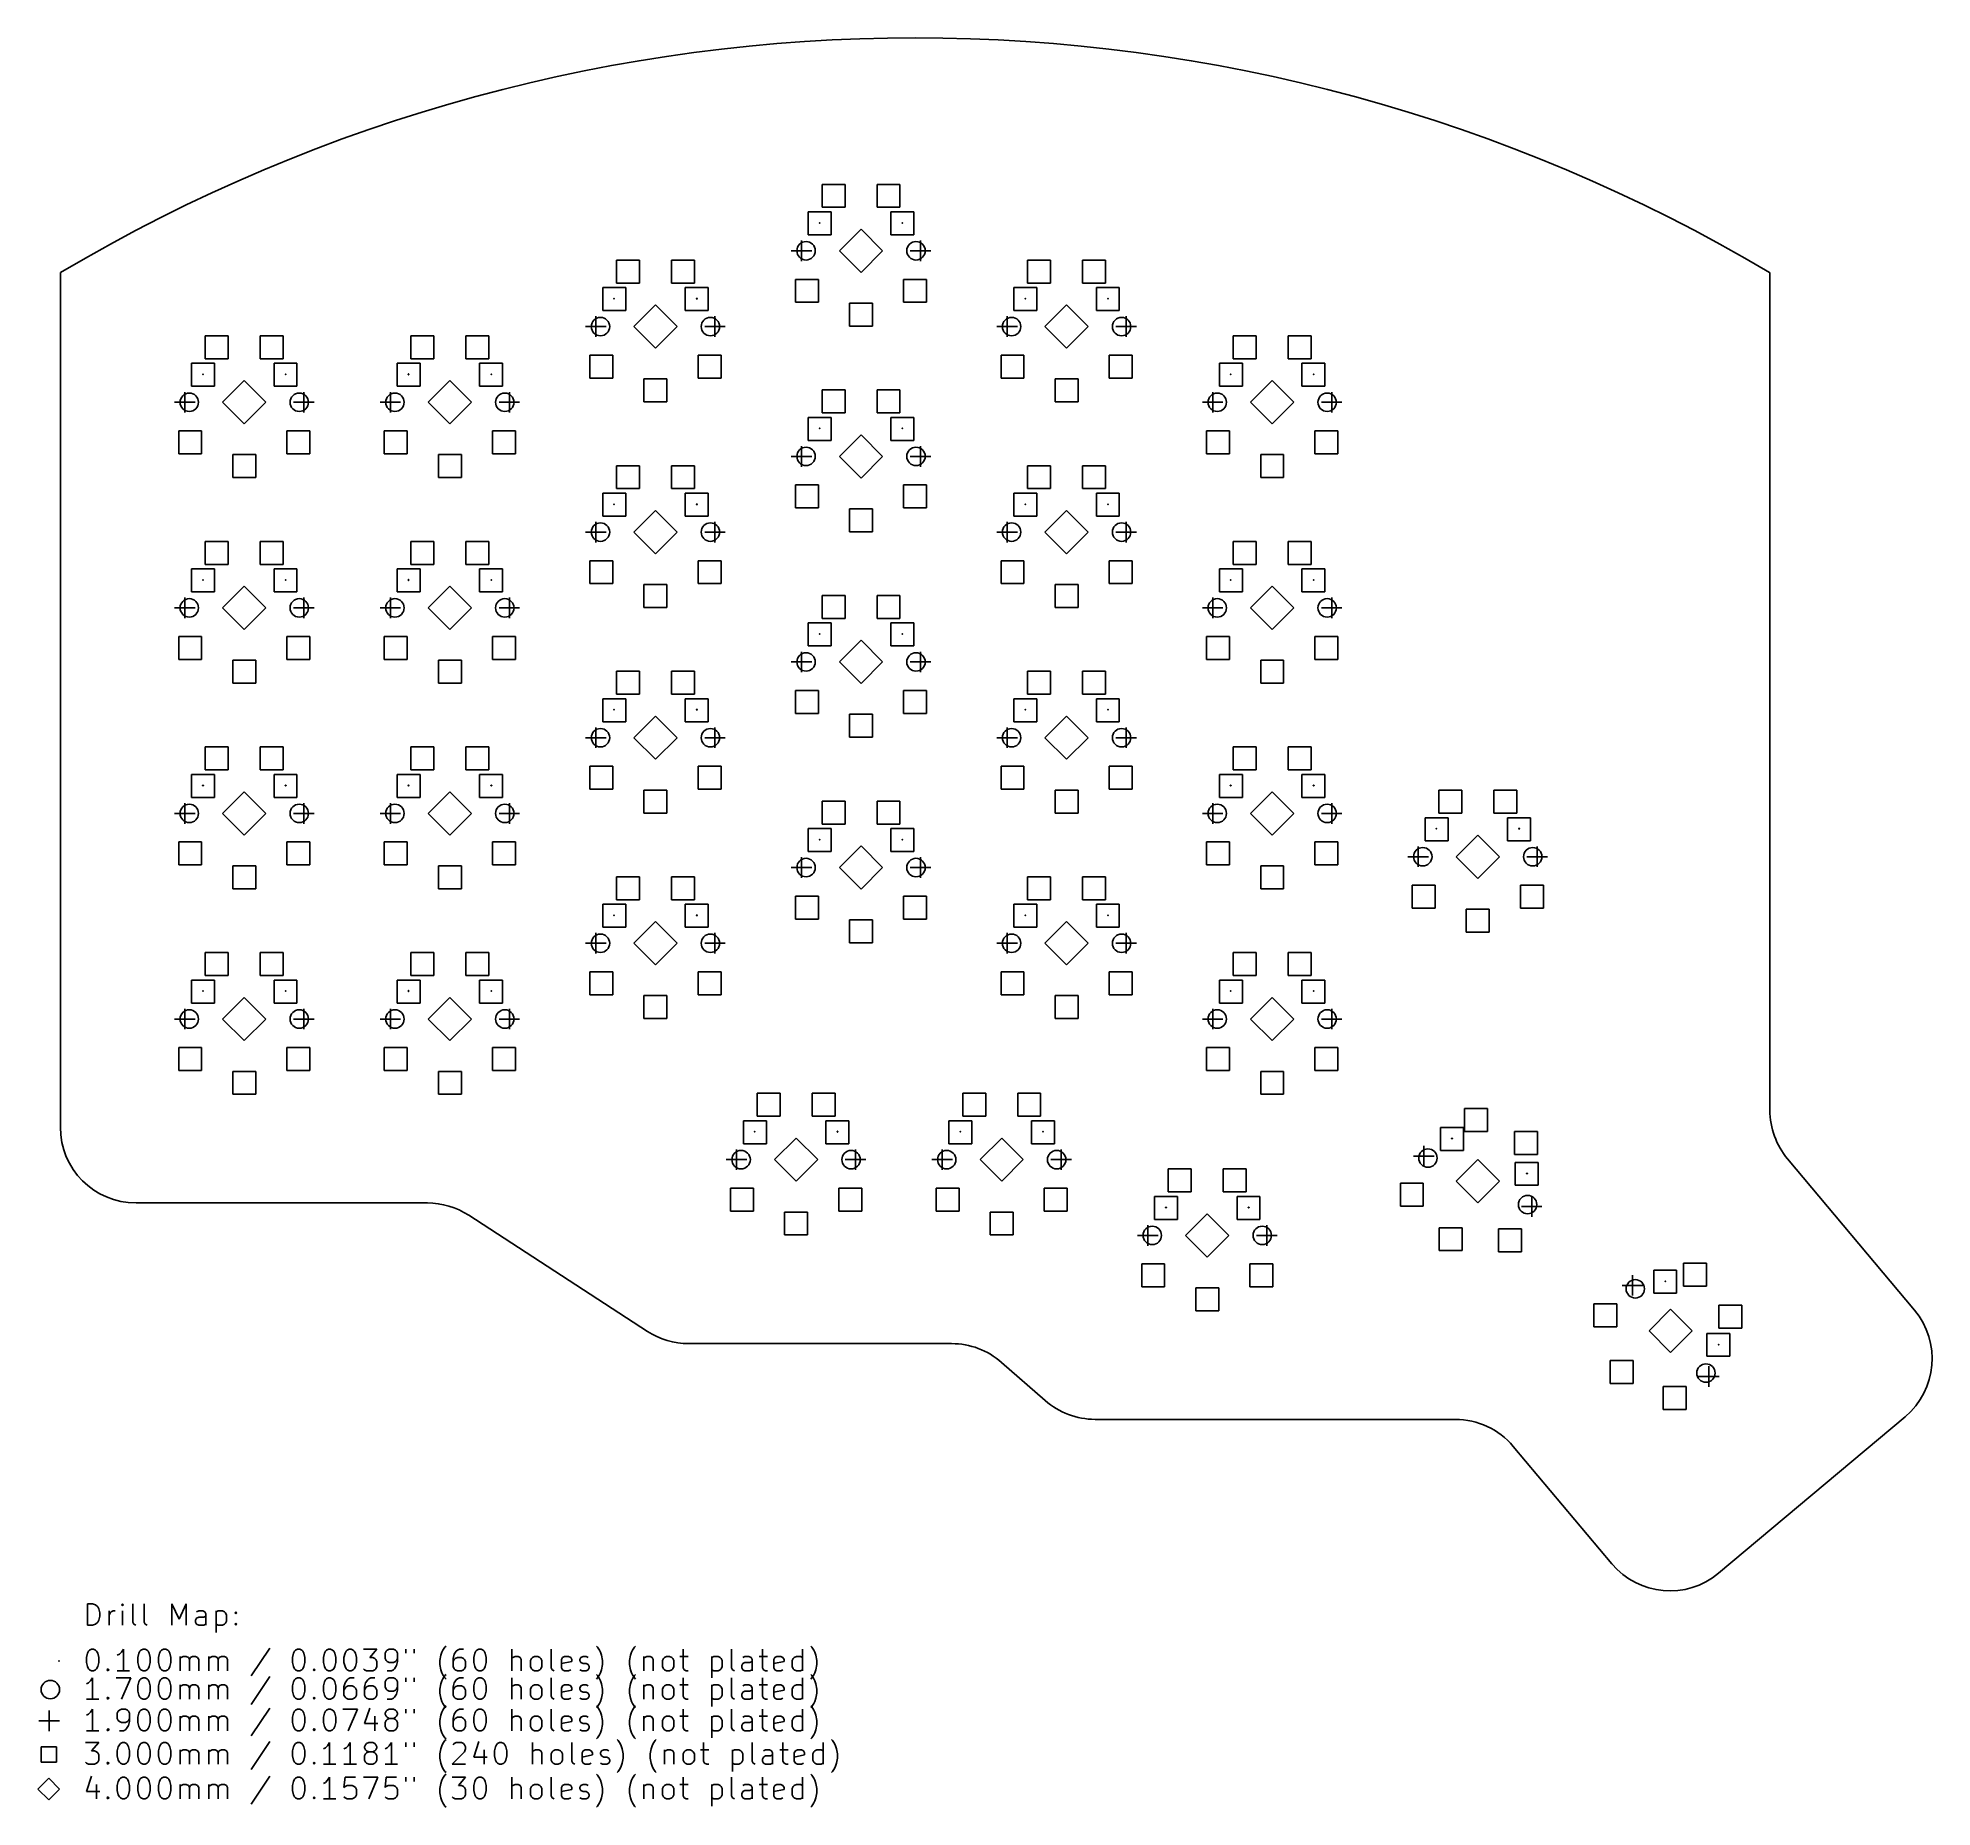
# Model space of a CAD drawing. Extents: x -0.75 to 6.14, y -2.87 to 3.57.
import ezdxf

# ---------------------------------------------------------------- set-up
doc = ezdxf.new("R2010")
doc.units = 0
doc.header["$MEASUREMENT"] = 0
doc.layers.add('BLACK', color=7, linetype='CONTINUOUS')

msp = doc.modelspace()

# ---------------------------------------------------------------- linework, layer by layer
at = {"layer": 'BLACK', "linetype": 'CONTINUOUS'}
for p, q in [((2.1858, 3.037), (2.1023, 3.037)), ((2.1023, 3.037), (2.1023, 2.9535)), ((2.1858, 2.9535), (2.1858, 3.037)), ((2.3859, 3.037), (2.3023, 3.037)), ((2.3023, 3.037), (2.3023, 2.9535)), ((2.3859, 2.9535), (2.3859, 3.037)), ((2.1359, 2.937), (2.0523, 2.937)), ((2.0523, 2.937), (2.0523, 2.8535)), ((2.0915, 2.8988), (2.0955, 2.8949)), ((2.0955, 2.8988), (2.0915, 2.8949)), ((2.1023, 2.9535), (2.1858, 2.9535)), ((2.1359, 2.8535), (2.1359, 2.937)), ((2.3023, 2.9535), (2.3859, 2.9535)), ((2.4358, 2.937), (2.3523, 2.937)), ((2.3523, 2.937), (2.3523, 2.8535)), ((2.4358, 2.937), (2.3523, 2.937)), ((2.3523, 2.937), (2.3523, 2.8535)), ((2.3927, 2.8988), (2.3967, 2.8949)), ((2.3967, 2.8988), (2.3927, 2.8949)), ((2.4358, 2.8535), (2.4358, 2.937)), ((2.4358, 2.8535), (2.4358, 2.937)), ((2.0276, 2.8327), (2.0276, 2.7579)), ((2.0523, 2.8535), (2.1359, 2.8535)), ((2.2441, 2.874), (2.1654, 2.7953)), ((2.3228, 2.7953), (2.2441, 2.874)), ((2.3523, 2.8535), (2.4358, 2.8535)), ((2.3523, 2.8535), (2.4358, 2.8535)), ((2.4606, 2.8327), (2.4606, 2.7579)), ((1.4378, 2.7614), (1.3543, 2.7614)), ((1.3543, 2.7614), (1.3543, 2.6779)), ((1.4378, 2.6779), (1.4378, 2.7614)), ((1.6378, 2.7614), (1.5543, 2.7614)), ((1.5543, 2.7614), (1.5543, 2.6779)), ((1.6378, 2.6779), (1.6378, 2.7614)), ((1.9902, 2.7953), (2.065, 2.7953)), ((2.1654, 2.7953), (2.2441, 2.7165)), ((2.2441, 2.7165), (2.3228, 2.7953)), ((2.4232, 2.7953), (2.498, 2.7953)), ((2.9339, 2.7614), (2.8504, 2.7614)), ((2.8504, 2.7614), (2.8504, 2.6779)), ((2.9339, 2.6779), (2.9339, 2.7614)), ((3.1339, 2.7614), (3.0504, 2.7614)), ((3.0504, 2.7614), (3.0504, 2.6779)), ((3.1339, 2.6779), (3.1339, 2.7614)), ((-0.6683, 2.7165), (-0.6693, 2.7165)), ((-0.6693, -0.3937), (-0.6693, 2.7165)), ((2.089, 2.6914), (2.0055, 2.6914)), ((2.0055, 2.6914), (2.0055, 2.6079)), ((2.089, 2.6079), (2.089, 2.6914)), ((2.4827, 2.6914), (2.3992, 2.6914)), ((2.3992, 2.6914), (2.3992, 2.6079)), ((2.4827, 2.6079), (2.4827, 2.6914)), ((5.5512, 2.7165), (5.5502, 2.7165)), ((5.5512, -0.332), (5.5512, 2.7165)), ((1.3878, 2.6614), (1.3043, 2.6614)), ((1.3043, 2.6614), (1.3043, 2.5779)), ((1.3435, 2.6232), (1.3474, 2.6193)), ((1.3474, 2.6232), (1.3435, 2.6193)), ((1.3543, 2.6779), (1.4378, 2.6779)), ((1.3878, 2.5779), (1.3878, 2.6614)), ((1.5543, 2.6779), (1.6378, 2.6779)), ((1.6878, 2.6614), (1.6043, 2.6614)), ((1.6043, 2.6614), (1.6043, 2.5779)), ((1.6878, 2.6614), (1.6043, 2.6614)), ((1.6043, 2.6614), (1.6043, 2.5779)), ((1.6447, 2.6232), (1.6486, 2.6193)), ((1.6486, 2.6232), (1.6447, 2.6193)), ((1.6878, 2.5779), (1.6878, 2.6614)), ((1.6878, 2.5779), (1.6878, 2.6614)), ((2.8839, 2.6614), (2.8004, 2.6614)), ((2.8004, 2.6614), (2.8004, 2.5779)), ((2.8396, 2.6232), (2.8435, 2.6193)), ((2.8435, 2.6232), (2.8396, 2.6193)), ((2.8504, 2.6779), (2.9339, 2.6779)), ((2.8839, 2.5779), (2.8839, 2.6614)), ((3.0504, 2.6779), (3.1339, 2.6779)), ((3.1839, 2.6614), (3.1004, 2.6614)), ((3.1004, 2.6614), (3.1004, 2.5779)), ((3.1839, 2.6614), (3.1004, 2.6614)), ((3.1004, 2.6614), (3.1004, 2.5779)), ((3.1408, 2.6232), (3.1447, 2.6193)), ((3.1447, 2.6232), (3.1408, 2.6193)), ((3.1839, 2.5779), (3.1839, 2.6614)), ((3.1839, 2.5779), (3.1839, 2.6614)), ((1.2795, 2.5571), (1.2795, 2.4823)), ((1.3043, 2.5779), (1.3878, 2.5779)), ((1.4961, 2.5984), (1.4173, 2.5197)), ((1.5748, 2.5197), (1.4961, 2.5984)), ((1.6043, 2.5779), (1.6878, 2.5779)), ((1.6043, 2.5779), (1.6878, 2.5779)), ((1.7126, 2.5571), (1.7126, 2.4823)), ((2.0055, 2.6079), (2.089, 2.6079)), ((2.2858, 2.6048), (2.2023, 2.6048)), ((2.2023, 2.6048), (2.2023, 2.5212)), ((2.2858, 2.5212), (2.2858, 2.6048)), ((2.3992, 2.6079), (2.4827, 2.6079)), ((2.7756, 2.5571), (2.7756, 2.4823)), ((2.8004, 2.5779), (2.8839, 2.5779)), ((2.9921, 2.5984), (2.9134, 2.5197)), ((3.0709, 2.5197), (2.9921, 2.5984)), ((3.1004, 2.5779), (3.1839, 2.5779)), ((3.1004, 2.5779), (3.1839, 2.5779)), ((3.2087, 2.5571), (3.2087, 2.4823)), ((-0.0582, 2.4859), (-0.1418, 2.4859)), ((-0.1418, 2.4859), (-0.1418, 2.4023)), ((-0.0582, 2.4023), (-0.0582, 2.4859)), ((0.1418, 2.4859), (0.0582, 2.4859)), ((0.0582, 2.4859), (0.0582, 2.4023)), ((0.1418, 2.4023), (0.1418, 2.4859)), ((0.6898, 2.4859), (0.6063, 2.4859)), ((0.6063, 2.4859), (0.6063, 2.4023)), ((0.6898, 2.4023), (0.6898, 2.4859)), ((0.8898, 2.4859), (0.8063, 2.4859)), ((0.8063, 2.4859), (0.8063, 2.4023)), ((0.8898, 2.4023), (0.8898, 2.4859)), ((1.2421, 2.5197), (1.3169, 2.5197)), ((1.4173, 2.5197), (1.4961, 2.4409)), ((1.4961, 2.4409), (1.5748, 2.5197)), ((1.6752, 2.5197), (1.75, 2.5197)), ((2.2023, 2.5212), (2.2858, 2.5212)), ((2.7382, 2.5197), (2.813, 2.5197)), ((2.9134, 2.5197), (2.9921, 2.4409)), ((2.9921, 2.4409), (3.0709, 2.5197)), ((3.1713, 2.5197), (3.2461, 2.5197)), ((3.6819, 2.4859), (3.5984, 2.4859)), ((3.5984, 2.4859), (3.5984, 2.4023)), ((3.6819, 2.4023), (3.6819, 2.4859)), ((3.8819, 2.4859), (3.7984, 2.4859)), ((3.7984, 2.4859), (3.7984, 2.4023)), ((3.8819, 2.4023), (3.8819, 2.4859)), ((1.341, 2.4158), (1.2574, 2.4158)), ((1.2574, 2.4158), (1.2574, 2.3323)), ((1.341, 2.3323), (1.341, 2.4158)), ((1.7347, 2.4158), (1.6511, 2.4158)), ((1.6511, 2.4158), (1.6511, 2.3323)), ((1.7347, 2.3323), (1.7347, 2.4158)), ((2.837, 2.4158), (2.7535, 2.4158)), ((2.7535, 2.4158), (2.7535, 2.3323)), ((2.837, 2.3323), (2.837, 2.4158)), ((3.2307, 2.4158), (3.1472, 2.4158)), ((3.1472, 2.4158), (3.1472, 2.3323)), ((3.2307, 2.3323), (3.2307, 2.4158)), ((-0.1082, 2.3859), (-0.1918, 2.3859)), ((-0.1918, 2.3859), (-0.1918, 2.3023)), ((-0.1526, 2.3476), (-0.1486, 2.3437)), ((-0.1486, 2.3476), (-0.1526, 2.3437)), ((-0.1418, 2.4023), (-0.0582, 2.4023)), ((-0.1082, 2.3023), (-0.1082, 2.3859)), ((0.0582, 2.4023), (0.1418, 2.4023)), ((0.1918, 2.3859), (0.1082, 2.3859)), ((0.1082, 2.3859), (0.1082, 2.3023)), ((0.1918, 2.3859), (0.1082, 2.3859)), ((0.1082, 2.3859), (0.1082, 2.3023)), ((0.1486, 2.3476), (0.1526, 2.3437)), ((0.1526, 2.3476), (0.1486, 2.3437)), ((0.1918, 2.3023), (0.1918, 2.3859)), ((0.1918, 2.3023), (0.1918, 2.3859)), ((0.6398, 2.3859), (0.5563, 2.3859)), ((0.5563, 2.3859), (0.5563, 2.3023)), ((0.5955, 2.3476), (0.5994, 2.3437)), ((0.5994, 2.3476), (0.5955, 2.3437)), ((0.6063, 2.4023), (0.6898, 2.4023)), ((0.6398, 2.3023), (0.6398, 2.3859)), ((0.8063, 2.4023), (0.8898, 2.4023)), ((0.9398, 2.3859), (0.8563, 2.3859)), ((0.8563, 2.3859), (0.8563, 2.3023)), ((0.9398, 2.3859), (0.8563, 2.3859)), ((0.8563, 2.3859), (0.8563, 2.3023)), ((0.8967, 2.3476), (0.9006, 2.3437)), ((0.9006, 2.3476), (0.8967, 2.3437)), ((0.9398, 2.3023), (0.9398, 2.3859)), ((0.9398, 2.3023), (0.9398, 2.3859)), ((3.6319, 2.3859), (3.5484, 2.3859)), ((3.5484, 2.3859), (3.5484, 2.3023)), ((3.5876, 2.3476), (3.5915, 2.3437)), ((3.5915, 2.3476), (3.5876, 2.3437)), ((3.5984, 2.4023), (3.6819, 2.4023)), ((3.6319, 2.3023), (3.6319, 2.3859)), ((3.7984, 2.4023), (3.8819, 2.4023)), ((3.9319, 2.3859), (3.8484, 2.3859)), ((3.8484, 2.3859), (3.8484, 2.3023)), ((3.9319, 2.3859), (3.8484, 2.3859)), ((3.8484, 2.3859), (3.8484, 2.3023)), ((3.8888, 2.3476), (3.8927, 2.3437)), ((3.8927, 2.3476), (3.8888, 2.3437)), ((3.9319, 2.3023), (3.9319, 2.3859)), ((3.9319, 2.3023), (3.9319, 2.3859)), ((-0.2165, 2.2815), (-0.2165, 2.2067)), ((-0.1918, 2.3023), (-0.1082, 2.3023)), ((0, 2.3228), (-0.0787, 2.2441)), ((0.0787, 2.2441), (0, 2.3228)), ((0.1082, 2.3023), (0.1918, 2.3023)), ((0.1082, 2.3023), (0.1918, 2.3023)), ((0.2165, 2.2815), (0.2165, 2.2067)), ((0.5315, 2.2815), (0.5315, 2.2067)), ((0.5563, 2.3023), (0.6398, 2.3023)), ((0.748, 2.3228), (0.6693, 2.2441)), ((0.8268, 2.2441), (0.748, 2.3228)), ((0.8563, 2.3023), (0.9398, 2.3023)), ((0.8563, 2.3023), (0.9398, 2.3023)), ((0.9646, 2.2815), (0.9646, 2.2067)), ((1.2574, 2.3323), (1.341, 2.3323)), ((1.5378, 2.3292), (1.4543, 2.3292)), ((1.4543, 2.3292), (1.4543, 2.2456)), ((1.5378, 2.2456), (1.5378, 2.3292)), ((1.6511, 2.3323), (1.7347, 2.3323)), ((2.1858, 2.289), (2.1023, 2.289)), ((2.1023, 2.289), (2.1023, 2.2055)), ((2.1858, 2.2055), (2.1858, 2.289)), ((2.3859, 2.289), (2.3023, 2.289)), ((2.3023, 2.289), (2.3023, 2.2055)), ((2.3859, 2.2055), (2.3859, 2.289)), ((2.7535, 2.3323), (2.837, 2.3323)), ((3.0339, 2.3292), (2.9504, 2.3292)), ((2.9504, 2.3292), (2.9504, 2.2456)), ((3.0339, 2.2456), (3.0339, 2.3292)), ((3.1472, 2.3323), (3.2307, 2.3323)), ((3.5236, 2.2815), (3.5236, 2.2067)), ((3.5484, 2.3023), (3.6319, 2.3023)), ((3.7402, 2.3228), (3.6614, 2.2441)), ((3.8189, 2.2441), (3.7402, 2.3228)), ((3.8484, 2.3023), (3.9319, 2.3023)), ((3.8484, 2.3023), (3.9319, 2.3023)), ((3.9567, 2.2815), (3.9567, 2.2067)), ((-0.2539, 2.2441), (-0.1791, 2.2441)), ((-0.0787, 2.2441), (0, 2.1654)), ((0, 2.1654), (0.0787, 2.2441)), ((0.1791, 2.2441), (0.2539, 2.2441)), ((0.4941, 2.2441), (0.5689, 2.2441)), ((0.6693, 2.2441), (0.748, 2.1654)), ((0.748, 2.1654), (0.8268, 2.2441)), ((0.9272, 2.2441), (1.002, 2.2441)), ((1.4543, 2.2456), (1.5378, 2.2456)), ((2.9504, 2.2456), (3.0339, 2.2456)), ((3.4862, 2.2441), (3.561, 2.2441)), ((3.6614, 2.2441), (3.7402, 2.1654)), ((3.7402, 2.1654), (3.8189, 2.2441)), ((3.9193, 2.2441), (3.9941, 2.2441)), ((-0.1551, 2.1402), (-0.2386, 2.1402)), ((-0.2386, 2.1402), (-0.2386, 2.0567)), ((-0.1551, 2.0567), (-0.1551, 2.1402)), ((0.2386, 2.1402), (0.1551, 2.1402)), ((0.1551, 2.1402), (0.1551, 2.0567)), ((0.2386, 2.0567), (0.2386, 2.1402)), ((0.5929, 2.1402), (0.5094, 2.1402)), ((0.5094, 2.1402), (0.5094, 2.0567)), ((0.5929, 2.0567), (0.5929, 2.1402)), ((0.9866, 2.1402), (0.9031, 2.1402)), ((0.9031, 2.1402), (0.9031, 2.0567)), ((0.9866, 2.0567), (0.9866, 2.1402)), ((2.1359, 2.189), (2.0523, 2.189)), ((2.0523, 2.189), (2.0523, 2.1055)), ((2.0915, 2.1508), (2.0955, 2.1469)), ((2.0955, 2.1508), (2.0915, 2.1469)), ((2.1023, 2.2055), (2.1858, 2.2055)), ((2.1359, 2.1055), (2.1359, 2.189)), ((2.3023, 2.2055), (2.3859, 2.2055)), ((2.4358, 2.189), (2.3523, 2.189)), ((2.3523, 2.189), (2.3523, 2.1055)), ((2.4358, 2.189), (2.3523, 2.189)), ((2.3523, 2.189), (2.3523, 2.1055)), ((2.3927, 2.1508), (2.3967, 2.1469)), ((2.3967, 2.1508), (2.3927, 2.1469)), ((2.4358, 2.1055), (2.4358, 2.189)), ((2.4358, 2.1055), (2.4358, 2.189)), ((3.5851, 2.1402), (3.5015, 2.1402)), ((3.5015, 2.1402), (3.5015, 2.0567)), ((3.5851, 2.0567), (3.5851, 2.1402)), ((3.9788, 2.1402), (3.8952, 2.1402)), ((3.8952, 2.1402), (3.8952, 2.0567)), ((3.9788, 2.0567), (3.9788, 2.1402)), ((2.0276, 2.0846), (2.0276, 2.0098)), ((2.0523, 2.1055), (2.1359, 2.1055)), ((2.2441, 2.126), (2.1654, 2.0472)), ((2.3228, 2.0472), (2.2441, 2.126)), ((2.3523, 2.1055), (2.4358, 2.1055)), ((2.3523, 2.1055), (2.4358, 2.1055)), ((2.4606, 2.0846), (2.4606, 2.0098)), ((-0.2386, 2.0567), (-0.1551, 2.0567)), ((0.0418, 2.0536), (-0.0418, 2.0536)), ((-0.0418, 2.0536), (-0.0418, 1.9701)), ((0.0418, 1.9701), (0.0418, 2.0536)), ((0.1551, 2.0567), (0.2386, 2.0567)), ((0.5094, 2.0567), (0.5929, 2.0567)), ((0.7898, 2.0536), (0.7063, 2.0536)), ((0.7063, 2.0536), (0.7063, 1.9701)), ((0.7898, 1.9701), (0.7898, 2.0536)), ((0.9031, 2.0567), (0.9866, 2.0567)), ((1.4378, 2.0134), (1.3543, 2.0134)), ((1.3543, 2.0134), (1.3543, 1.9299)), ((1.4378, 1.9299), (1.4378, 2.0134)), ((1.6378, 2.0134), (1.5543, 2.0134)), ((1.5543, 2.0134), (1.5543, 1.9299)), ((1.6378, 1.9299), (1.6378, 2.0134)), ((1.9902, 2.0472), (2.065, 2.0472)), ((2.1654, 2.0472), (2.2441, 1.9685)), ((2.2441, 1.9685), (2.3228, 2.0472)), ((2.4232, 2.0472), (2.498, 2.0472)), ((2.9339, 2.0134), (2.8504, 2.0134)), ((2.8504, 2.0134), (2.8504, 1.9299)), ((2.9339, 1.9299), (2.9339, 2.0134)), ((3.1339, 2.0134), (3.0504, 2.0134)), ((3.0504, 2.0134), (3.0504, 1.9299)), ((3.1339, 1.9299), (3.1339, 2.0134)), ((3.5015, 2.0567), (3.5851, 2.0567)), ((3.7819, 2.0536), (3.6984, 2.0536)), ((3.6984, 2.0536), (3.6984, 1.9701)), ((3.7819, 1.9701), (3.7819, 2.0536)), ((3.8952, 2.0567), (3.9788, 2.0567)), ((-0.0418, 1.9701), (0.0418, 1.9701)), ((0.7063, 1.9701), (0.7898, 1.9701)), ((1.3543, 1.9299), (1.4378, 1.9299)), ((1.5543, 1.9299), (1.6378, 1.9299)), ((2.089, 1.9433), (2.0055, 1.9433)), ((2.0055, 1.9433), (2.0055, 1.8598)), ((2.089, 1.8598), (2.089, 1.9433)), ((2.4827, 1.9433), (2.3992, 1.9433)), ((2.3992, 1.9433), (2.3992, 1.8598)), ((2.4827, 1.8598), (2.4827, 1.9433)), ((2.8504, 1.9299), (2.9339, 1.9299)), ((3.0504, 1.9299), (3.1339, 1.9299)), ((3.6984, 1.9701), (3.7819, 1.9701)), ((1.3878, 1.9134), (1.3043, 1.9134)), ((1.3043, 1.9134), (1.3043, 1.8299)), ((1.3435, 1.8752), (1.3474, 1.8713)), ((1.3474, 1.8752), (1.3435, 1.8713)), ((1.3878, 1.8299), (1.3878, 1.9134)), ((1.6878, 1.9134), (1.6043, 1.9134)), ((1.6043, 1.9134), (1.6043, 1.8299)), ((1.6878, 1.9134), (1.6043, 1.9134)), ((1.6043, 1.9134), (1.6043, 1.8299)), ((1.6447, 1.8752), (1.6486, 1.8713)), ((1.6486, 1.8752), (1.6447, 1.8713)), ((1.6878, 1.8299), (1.6878, 1.9134)), ((1.6878, 1.8299), (1.6878, 1.9134)), ((2.8839, 1.9134), (2.8004, 1.9134)), ((2.8004, 1.9134), (2.8004, 1.8299)), ((2.8396, 1.8752), (2.8435, 1.8713)), ((2.8435, 1.8752), (2.8396, 1.8713)), ((2.8839, 1.8299), (2.8839, 1.9134)), ((3.1839, 1.9134), (3.1004, 1.9134)), ((3.1004, 1.9134), (3.1004, 1.8299)), ((3.1839, 1.9134), (3.1004, 1.9134)), ((3.1004, 1.9134), (3.1004, 1.8299)), ((3.1408, 1.8752), (3.1447, 1.8713)), ((3.1447, 1.8752), (3.1408, 1.8713)), ((3.1839, 1.8299), (3.1839, 1.9134)), ((3.1839, 1.8299), (3.1839, 1.9134)), ((1.2795, 1.8091), (1.2795, 1.7343)), ((1.3043, 1.8299), (1.3878, 1.8299)), ((1.4961, 1.8504), (1.4173, 1.7716)), ((1.5748, 1.7716), (1.4961, 1.8504)), ((1.6043, 1.8299), (1.6878, 1.8299)), ((1.6043, 1.8299), (1.6878, 1.8299)), ((1.7126, 1.8091), (1.7126, 1.7343)), ((2.0055, 1.8598), (2.089, 1.8598)), ((2.2858, 1.8567), (2.2023, 1.8567)), ((2.2023, 1.8567), (2.2023, 1.7732)), ((2.2858, 1.7732), (2.2858, 1.8567)), ((2.3992, 1.8598), (2.4827, 1.8598)), ((2.7756, 1.8091), (2.7756, 1.7343)), ((2.8004, 1.8299), (2.8839, 1.8299)), ((2.9921, 1.8504), (2.9134, 1.7716)), ((3.0709, 1.7716), (2.9921, 1.8504)), ((3.1004, 1.8299), (3.1839, 1.8299)), ((3.1004, 1.8299), (3.1839, 1.8299)), ((3.2087, 1.8091), (3.2087, 1.7343)), ((-0.0582, 1.7378), (-0.1418, 1.7378)), ((-0.1418, 1.7378), (-0.1418, 1.6543)), ((-0.0582, 1.6543), (-0.0582, 1.7378)), ((0.1418, 1.7378), (0.0582, 1.7378)), ((0.0582, 1.7378), (0.0582, 1.6543)), ((0.1418, 1.6543), (0.1418, 1.7378)), ((0.6898, 1.7378), (0.6063, 1.7378)), ((0.6063, 1.7378), (0.6063, 1.6543)), ((0.6898, 1.6543), (0.6898, 1.7378)), ((0.8898, 1.7378), (0.8063, 1.7378)), ((0.8063, 1.7378), (0.8063, 1.6543)), ((0.8898, 1.6543), (0.8898, 1.7378)), ((1.2421, 1.7716), (1.3169, 1.7716)), ((1.4173, 1.7716), (1.4961, 1.6929)), ((1.4961, 1.6929), (1.5748, 1.7716)), ((1.6752, 1.7716), (1.75, 1.7716)), ((2.2023, 1.7732), (2.2858, 1.7732)), ((2.7382, 1.7716), (2.813, 1.7716)), ((2.9134, 1.7716), (2.9921, 1.6929)), ((2.9921, 1.6929), (3.0709, 1.7716)), ((3.1713, 1.7716), (3.2461, 1.7716)), ((3.6819, 1.7378), (3.5984, 1.7378)), ((3.5984, 1.7378), (3.5984, 1.6543)), ((3.6819, 1.6543), (3.6819, 1.7378)), ((3.8819, 1.7378), (3.7984, 1.7378)), ((3.7984, 1.7378), (3.7984, 1.6543)), ((3.8819, 1.6543), (3.8819, 1.7378)), ((-0.1418, 1.6543), (-0.0582, 1.6543)), ((0.0582, 1.6543), (0.1418, 1.6543)), ((0.6063, 1.6543), (0.6898, 1.6543)), ((0.8063, 1.6543), (0.8898, 1.6543)), ((1.341, 1.6677), (1.2574, 1.6677)), ((1.2574, 1.6677), (1.2574, 1.5842)), ((1.341, 1.5842), (1.341, 1.6677)), ((1.7347, 1.6677), (1.6511, 1.6677)), ((1.6511, 1.6677), (1.6511, 1.5842)), ((1.7347, 1.5842), (1.7347, 1.6677)), ((2.837, 1.6677), (2.7535, 1.6677)), ((2.7535, 1.6677), (2.7535, 1.5842)), ((2.837, 1.5842), (2.837, 1.6677)), ((3.2307, 1.6677), (3.1472, 1.6677)), ((3.1472, 1.6677), (3.1472, 1.5842)), ((3.2307, 1.5842), (3.2307, 1.6677)), ((3.5984, 1.6543), (3.6819, 1.6543)), ((3.7984, 1.6543), (3.8819, 1.6543)), ((-0.1082, 1.6378), (-0.1918, 1.6378)), ((-0.1918, 1.6378), (-0.1918, 1.5543)), ((-0.1526, 1.5996), (-0.1486, 1.5957)), ((-0.1486, 1.5996), (-0.1526, 1.5957)), ((-0.1082, 1.5543), (-0.1082, 1.6378)), ((0.1918, 1.6378), (0.1082, 1.6378)), ((0.1082, 1.6378), (0.1082, 1.5543)), ((0.1918, 1.6378), (0.1082, 1.6378)), ((0.1082, 1.6378), (0.1082, 1.5543)), ((0.1486, 1.5996), (0.1526, 1.5957)), ((0.1526, 1.5996), (0.1486, 1.5957)), ((0.1918, 1.5543), (0.1918, 1.6378)), ((0.1918, 1.5543), (0.1918, 1.6378)), ((0.6398, 1.6378), (0.5563, 1.6378)), ((0.5563, 1.6378), (0.5563, 1.5543)), ((0.5955, 1.5996), (0.5994, 1.5957)), ((0.5994, 1.5996), (0.5955, 1.5957)), ((0.6398, 1.5543), (0.6398, 1.6378)), ((0.9398, 1.6378), (0.8563, 1.6378)), ((0.8563, 1.6378), (0.8563, 1.5543)), ((0.9398, 1.6378), (0.8563, 1.6378)), ((0.8563, 1.6378), (0.8563, 1.5543)), ((0.8967, 1.5996), (0.9006, 1.5957)), ((0.9006, 1.5996), (0.8967, 1.5957)), ((0.9398, 1.5543), (0.9398, 1.6378)), ((0.9398, 1.5543), (0.9398, 1.6378)), ((3.6319, 1.6378), (3.5484, 1.6378)), ((3.5484, 1.6378), (3.5484, 1.5543)), ((3.5876, 1.5996), (3.5915, 1.5957)), ((3.5915, 1.5996), (3.5876, 1.5957)), ((3.6319, 1.5543), (3.6319, 1.6378)), ((3.9319, 1.6378), (3.8484, 1.6378)), ((3.8484, 1.6378), (3.8484, 1.5543)), ((3.9319, 1.6378), (3.8484, 1.6378)), ((3.8484, 1.6378), (3.8484, 1.5543)), ((3.8888, 1.5996), (3.8927, 1.5957)), ((3.8927, 1.5996), (3.8888, 1.5957)), ((3.9319, 1.5543), (3.9319, 1.6378)), ((3.9319, 1.5543), (3.9319, 1.6378)), ((-0.2165, 1.5335), (-0.2165, 1.4587)), ((-0.1918, 1.5543), (-0.1082, 1.5543)), ((0, 1.5748), (-0.0787, 1.4961)), ((0.0787, 1.4961), (0, 1.5748)), ((0.1082, 1.5543), (0.1918, 1.5543)), ((0.1082, 1.5543), (0.1918, 1.5543)), ((0.2165, 1.5335), (0.2165, 1.4587)), ((0.5315, 1.5335), (0.5315, 1.4587)), ((0.5563, 1.5543), (0.6398, 1.5543)), ((0.748, 1.5748), (0.6693, 1.4961)), ((0.8268, 1.4961), (0.748, 1.5748)), ((0.8563, 1.5543), (0.9398, 1.5543)), ((0.8563, 1.5543), (0.9398, 1.5543)), ((0.9646, 1.5335), (0.9646, 1.4587)), ((1.2574, 1.5842), (1.341, 1.5842)), ((1.5378, 1.5811), (1.4543, 1.5811)), ((1.4543, 1.5811), (1.4543, 1.4976)), ((1.5378, 1.4976), (1.5378, 1.5811)), ((1.6511, 1.5842), (1.7347, 1.5842)), ((2.1858, 1.541), (2.1023, 1.541)), ((2.1023, 1.541), (2.1023, 1.4574)), ((2.1858, 1.4574), (2.1858, 1.541)), ((2.3859, 1.541), (2.3023, 1.541)), ((2.3023, 1.541), (2.3023, 1.4574)), ((2.3859, 1.4574), (2.3859, 1.541)), ((2.7535, 1.5842), (2.837, 1.5842)), ((3.0339, 1.5811), (2.9504, 1.5811)), ((2.9504, 1.5811), (2.9504, 1.4976)), ((3.0339, 1.4976), (3.0339, 1.5811)), ((3.1472, 1.5842), (3.2307, 1.5842)), ((3.5236, 1.5335), (3.5236, 1.4587)), ((3.5484, 1.5543), (3.6319, 1.5543)), ((3.7402, 1.5748), (3.6614, 1.4961)), ((3.8189, 1.4961), (3.7402, 1.5748)), ((3.8484, 1.5543), (3.9319, 1.5543)), ((3.8484, 1.5543), (3.9319, 1.5543)), ((3.9567, 1.5335), (3.9567, 1.4587)), ((-0.2539, 1.4961), (-0.1791, 1.4961)), ((-0.0787, 1.4961), (0, 1.4173)), ((0, 1.4173), (0.0787, 1.4961)), ((0.1791, 1.4961), (0.2539, 1.4961)), ((0.4941, 1.4961), (0.5689, 1.4961)), ((0.6693, 1.4961), (0.748, 1.4173)), ((0.748, 1.4173), (0.8268, 1.4961)), ((0.9272, 1.4961), (1.002, 1.4961)), ((1.4543, 1.4976), (1.5378, 1.4976)), ((2.1023, 1.4574), (2.1858, 1.4574)), ((2.3023, 1.4574), (2.3859, 1.4574)), ((2.9504, 1.4976), (3.0339, 1.4976)), ((3.4862, 1.4961), (3.561, 1.4961)), ((3.6614, 1.4961), (3.7402, 1.4173)), ((3.7402, 1.4173), (3.8189, 1.4961)), ((3.9193, 1.4961), (3.9941, 1.4961)), ((-0.1551, 1.3921), (-0.2386, 1.3921)), ((-0.2386, 1.3921), (-0.2386, 1.3086)), ((-0.1551, 1.3086), (-0.1551, 1.3921)), ((0.2386, 1.3921), (0.1551, 1.3921)), ((0.1551, 1.3921), (0.1551, 1.3086)), ((0.2386, 1.3086), (0.2386, 1.3921)), ((0.5929, 1.3921), (0.5094, 1.3921)), ((0.5094, 1.3921), (0.5094, 1.3086)), ((0.5929, 1.3086), (0.5929, 1.3921)), ((0.9866, 1.3921), (0.9031, 1.3921)), ((0.9031, 1.3921), (0.9031, 1.3086)), ((0.9866, 1.3086), (0.9866, 1.3921)), ((2.1359, 1.441), (2.0523, 1.441)), ((2.0523, 1.441), (2.0523, 1.3575)), ((2.0915, 1.4028), (2.0955, 1.3988)), ((2.0955, 1.4028), (2.0915, 1.3988)), ((2.1359, 1.3575), (2.1359, 1.441)), ((2.4358, 1.441), (2.3523, 1.441)), ((2.3523, 1.441), (2.3523, 1.3575)), ((2.4358, 1.441), (2.3523, 1.441)), ((2.3523, 1.441), (2.3523, 1.3575)), ((2.3927, 1.4028), (2.3967, 1.3988)), ((2.3967, 1.4028), (2.3927, 1.3988)), ((2.4358, 1.3575), (2.4358, 1.441)), ((2.4358, 1.3575), (2.4358, 1.441)), ((3.5851, 1.3921), (3.5015, 1.3921)), ((3.5015, 1.3921), (3.5015, 1.3086)), ((3.5851, 1.3086), (3.5851, 1.3921)), ((3.9788, 1.3921), (3.8952, 1.3921)), ((3.8952, 1.3921), (3.8952, 1.3086)), ((3.9788, 1.3086), (3.9788, 1.3921)), ((2.0276, 1.3366), (2.0276, 1.2618)), ((2.0523, 1.3575), (2.1359, 1.3575)), ((2.2441, 1.378), (2.1654, 1.2992)), ((2.3228, 1.2992), (2.2441, 1.378)), ((2.3523, 1.3575), (2.4358, 1.3575)), ((2.3523, 1.3575), (2.4358, 1.3575)), ((2.4606, 1.3366), (2.4606, 1.2618)), ((-0.2386, 1.3086), (-0.1551, 1.3086)), ((0.0418, 1.3055), (-0.0418, 1.3055)), ((-0.0418, 1.3055), (-0.0418, 1.222)), ((0.0418, 1.222), (0.0418, 1.3055)), ((0.1551, 1.3086), (0.2386, 1.3086)), ((0.5094, 1.3086), (0.5929, 1.3086)), ((0.7898, 1.3055), (0.7063, 1.3055)), ((0.7063, 1.3055), (0.7063, 1.222)), ((0.7898, 1.222), (0.7898, 1.3055)), ((0.9031, 1.3086), (0.9866, 1.3086)), ((1.4378, 1.2654), (1.3543, 1.2654)), ((1.3543, 1.2654), (1.3543, 1.1819)), ((1.4378, 1.1819), (1.4378, 1.2654)), ((1.6378, 1.2654), (1.5543, 1.2654)), ((1.5543, 1.2654), (1.5543, 1.1819)), ((1.6378, 1.1819), (1.6378, 1.2654)), ((1.9902, 1.2992), (2.065, 1.2992)), ((2.1654, 1.2992), (2.2441, 1.2205)), ((2.2441, 1.2205), (2.3228, 1.2992)), ((2.4232, 1.2992), (2.498, 1.2992)), ((2.9339, 1.2654), (2.8504, 1.2654)), ((2.8504, 1.2654), (2.8504, 1.1819)), ((2.9339, 1.1819), (2.9339, 1.2654)), ((3.1339, 1.2654), (3.0504, 1.2654)), ((3.0504, 1.2654), (3.0504, 1.1819)), ((3.1339, 1.1819), (3.1339, 1.2654)), ((3.5015, 1.3086), (3.5851, 1.3086)), ((3.7819, 1.3055), (3.6984, 1.3055)), ((3.6984, 1.3055), (3.6984, 1.222)), ((3.7819, 1.222), (3.7819, 1.3055)), ((3.8952, 1.3086), (3.9788, 1.3086)), ((-0.0418, 1.222), (0.0418, 1.222)), ((0.7063, 1.222), (0.7898, 1.222)), ((1.3543, 1.1819), (1.4378, 1.1819)), ((1.5543, 1.1819), (1.6378, 1.1819)), ((2.089, 1.1953), (2.0055, 1.1953)), ((2.0055, 1.1953), (2.0055, 1.1118)), ((2.089, 1.1118), (2.089, 1.1953)), ((2.4827, 1.1953), (2.3992, 1.1953)), ((2.3992, 1.1953), (2.3992, 1.1118)), ((2.4827, 1.1118), (2.4827, 1.1953)), ((2.8504, 1.1819), (2.9339, 1.1819)), ((3.0504, 1.1819), (3.1339, 1.1819)), ((3.6984, 1.222), (3.7819, 1.222)), ((1.3878, 1.1654), (1.3043, 1.1654)), ((1.3043, 1.1654), (1.3043, 1.0819)), ((1.3435, 1.1272), (1.3474, 1.1232)), ((1.3474, 1.1272), (1.3435, 1.1232)), ((1.3878, 1.0819), (1.3878, 1.1654)), ((1.6878, 1.1654), (1.6043, 1.1654)), ((1.6043, 1.1654), (1.6043, 1.0819)), ((1.6878, 1.1654), (1.6043, 1.1654)), ((1.6043, 1.1654), (1.6043, 1.0819)), ((1.6447, 1.1272), (1.6486, 1.1232)), ((1.6486, 1.1272), (1.6447, 1.1232)), ((1.6878, 1.0819), (1.6878, 1.1654)), ((1.6878, 1.0819), (1.6878, 1.1654)), ((2.0055, 1.1118), (2.089, 1.1118)), ((2.2858, 1.1087), (2.2023, 1.1087)), ((2.2023, 1.1087), (2.2023, 1.0252)), ((2.2858, 1.0252), (2.2858, 1.1087)), ((2.3992, 1.1118), (2.4827, 1.1118)), ((2.8839, 1.1654), (2.8004, 1.1654)), ((2.8004, 1.1654), (2.8004, 1.0819)), ((2.8396, 1.1272), (2.8435, 1.1232)), ((2.8435, 1.1272), (2.8396, 1.1232)), ((2.8839, 1.0819), (2.8839, 1.1654)), ((3.1839, 1.1654), (3.1004, 1.1654)), ((3.1004, 1.1654), (3.1004, 1.0819)), ((3.1839, 1.1654), (3.1004, 1.1654)), ((3.1004, 1.1654), (3.1004, 1.0819)), ((3.1408, 1.1272), (3.1447, 1.1232)), ((3.1447, 1.1272), (3.1408, 1.1232)), ((3.1839, 1.0819), (3.1839, 1.1654)), ((3.1839, 1.0819), (3.1839, 1.1654)), ((1.2795, 1.061), (1.2795, 0.9862)), ((1.3043, 1.0819), (1.3878, 1.0819)), ((1.4961, 1.1024), (1.4173, 1.0236)), ((1.5748, 1.0236), (1.4961, 1.1024)), ((1.6043, 1.0819), (1.6878, 1.0819)), ((1.6043, 1.0819), (1.6878, 1.0819)), ((1.7126, 1.061), (1.7126, 0.9862)), ((2.7756, 1.061), (2.7756, 0.9862)), ((2.8004, 1.0819), (2.8839, 1.0819)), ((2.9921, 1.1024), (2.9134, 1.0236)), ((3.0709, 1.0236), (2.9921, 1.1024)), ((3.1004, 1.0819), (3.1839, 1.0819)), ((3.1004, 1.0819), (3.1839, 1.0819)), ((3.2087, 1.061), (3.2087, 0.9862)), ((-0.0582, 0.9898), (-0.1418, 0.9898)), ((-0.1418, 0.9898), (-0.1418, 0.9063)), ((-0.0582, 0.9063), (-0.0582, 0.9898)), ((0.1418, 0.9898), (0.0582, 0.9898)), ((0.0582, 0.9898), (0.0582, 0.9063)), ((0.1418, 0.9063), (0.1418, 0.9898)), ((0.6898, 0.9898), (0.6063, 0.9898)), ((0.6063, 0.9898), (0.6063, 0.9063)), ((0.6898, 0.9063), (0.6898, 0.9898)), ((0.8898, 0.9898), (0.8063, 0.9898)), ((0.8063, 0.9898), (0.8063, 0.9063)), ((0.8898, 0.9063), (0.8898, 0.9898)), ((1.2421, 1.0236), (1.3169, 1.0236)), ((1.4173, 1.0236), (1.4961, 0.9449)), ((1.4961, 0.9449), (1.5748, 1.0236)), ((1.6752, 1.0236), (1.75, 1.0236)), ((2.2023, 1.0252), (2.2858, 1.0252)), ((2.7382, 1.0236), (2.813, 1.0236)), ((2.9134, 1.0236), (2.9921, 0.9449)), ((2.9921, 0.9449), (3.0709, 1.0236)), ((3.1713, 1.0236), (3.2461, 1.0236)), ((3.6819, 0.9898), (3.5984, 0.9898)), ((3.5984, 0.9898), (3.5984, 0.9063)), ((3.6819, 0.9063), (3.6819, 0.9898)), ((3.8819, 0.9898), (3.7984, 0.9898)), ((3.7984, 0.9898), (3.7984, 0.9063)), ((3.8819, 0.9063), (3.8819, 0.9898)), ((-0.1418, 0.9063), (-0.0582, 0.9063)), ((0.0582, 0.9063), (0.1418, 0.9063)), ((0.6063, 0.9063), (0.6898, 0.9063)), ((0.8063, 0.9063), (0.8898, 0.9063)), ((1.341, 0.9197), (1.2574, 0.9197)), ((1.2574, 0.9197), (1.2574, 0.8362)), ((1.341, 0.8362), (1.341, 0.9197)), ((1.7347, 0.9197), (1.6511, 0.9197)), ((1.6511, 0.9197), (1.6511, 0.8362)), ((1.7347, 0.8362), (1.7347, 0.9197)), ((2.837, 0.9197), (2.7535, 0.9197)), ((2.7535, 0.9197), (2.7535, 0.8362)), ((2.837, 0.8362), (2.837, 0.9197)), ((3.2307, 0.9197), (3.1472, 0.9197)), ((3.1472, 0.9197), (3.1472, 0.8362)), ((3.2307, 0.8362), (3.2307, 0.9197)), ((3.5984, 0.9063), (3.6819, 0.9063)), ((3.7984, 0.9063), (3.8819, 0.9063)), ((-0.1082, 0.8898), (-0.1918, 0.8898)), ((-0.1918, 0.8898), (-0.1918, 0.8063)), ((-0.1526, 0.8516), (-0.1486, 0.8476)), ((-0.1486, 0.8516), (-0.1526, 0.8476)), ((-0.1082, 0.8063), (-0.1082, 0.8898)), ((0.1918, 0.8898), (0.1082, 0.8898)), ((0.1082, 0.8898), (0.1082, 0.8063)), ((0.1918, 0.8898), (0.1082, 0.8898)), ((0.1082, 0.8898), (0.1082, 0.8063)), ((0.1486, 0.8516), (0.1526, 0.8476)), ((0.1526, 0.8516), (0.1486, 0.8476)), ((0.1918, 0.8063), (0.1918, 0.8898)), ((0.1918, 0.8063), (0.1918, 0.8898)), ((0.6398, 0.8898), (0.5563, 0.8898)), ((0.5563, 0.8898), (0.5563, 0.8063)), ((0.5955, 0.8516), (0.5994, 0.8476)), ((0.5994, 0.8516), (0.5955, 0.8476)), ((0.6398, 0.8063), (0.6398, 0.8898)), ((0.9398, 0.8898), (0.8563, 0.8898)), ((0.8563, 0.8898), (0.8563, 0.8063)), ((0.9398, 0.8898), (0.8563, 0.8898)), ((0.8563, 0.8898), (0.8563, 0.8063)), ((0.8967, 0.8516), (0.9006, 0.8476)), ((0.9006, 0.8516), (0.8967, 0.8476)), ((0.9398, 0.8063), (0.9398, 0.8898)), ((0.9398, 0.8063), (0.9398, 0.8898)), ((1.2574, 0.8362), (1.341, 0.8362)), ((1.5378, 0.8331), (1.4543, 0.8331)), ((1.4543, 0.8331), (1.4543, 0.7496)), ((1.5378, 0.7496), (1.5378, 0.8331)), ((1.6511, 0.8362), (1.7347, 0.8362)), ((2.7535, 0.8362), (2.837, 0.8362)), ((3.0339, 0.8331), (2.9504, 0.8331)), ((2.9504, 0.8331), (2.9504, 0.7496)), ((3.0339, 0.7496), (3.0339, 0.8331)), ((3.1472, 0.8362), (3.2307, 0.8362)), ((3.6319, 0.8898), (3.5484, 0.8898)), ((3.5484, 0.8898), (3.5484, 0.8063)), ((3.5876, 0.8516), (3.5915, 0.8476)), ((3.5915, 0.8516), (3.5876, 0.8476)), ((3.6319, 0.8063), (3.6319, 0.8898)), ((3.9319, 0.8898), (3.8484, 0.8898)), ((3.8484, 0.8898), (3.8484, 0.8063)), ((3.9319, 0.8898), (3.8484, 0.8898)), ((3.8484, 0.8898), (3.8484, 0.8063)), ((3.8888, 0.8516), (3.8927, 0.8476)), ((3.8927, 0.8516), (3.8888, 0.8476)), ((3.9319, 0.8063), (3.9319, 0.8898)), ((3.9319, 0.8063), (3.9319, 0.8898)), ((4.4299, 0.8323), (4.3464, 0.8323)), ((4.3464, 0.8323), (4.3464, 0.7488)), ((4.4299, 0.7488), (4.4299, 0.8323)), ((4.63, 0.8323), (4.5464, 0.8323)), ((4.5464, 0.8323), (4.5464, 0.7488)), ((4.63, 0.7488), (4.63, 0.8323)), ((-0.2165, 0.7854), (-0.2165, 0.7106)), ((-0.1918, 0.8063), (-0.1082, 0.8063)), ((0, 0.8268), (-0.0787, 0.748)), ((0.0787, 0.748), (0, 0.8268)), ((0.1082, 0.8063), (0.1918, 0.8063)), ((0.1082, 0.8063), (0.1918, 0.8063)), ((0.2165, 0.7854), (0.2165, 0.7106)), ((0.5315, 0.7854), (0.5315, 0.7106)), ((0.5563, 0.8063), (0.6398, 0.8063)), ((0.748, 0.8268), (0.6693, 0.748)), ((0.8268, 0.748), (0.748, 0.8268)), ((0.8563, 0.8063), (0.9398, 0.8063)), ((0.8563, 0.8063), (0.9398, 0.8063)), ((0.9646, 0.7854), (0.9646, 0.7106)), ((2.1858, 0.7929), (2.1023, 0.7929)), ((2.1023, 0.7929), (2.1023, 0.7094)), ((2.1858, 0.7094), (2.1858, 0.7929)), ((2.3859, 0.7929), (2.3023, 0.7929)), ((2.3023, 0.7929), (2.3023, 0.7094)), ((2.3859, 0.7094), (2.3859, 0.7929)), ((3.5236, 0.7854), (3.5236, 0.7106)), ((3.5484, 0.8063), (3.6319, 0.8063)), ((3.7402, 0.8268), (3.6614, 0.748)), ((3.8189, 0.748), (3.7402, 0.8268)), ((3.8484, 0.8063), (3.9319, 0.8063)), ((3.8484, 0.8063), (3.9319, 0.8063)), ((3.9567, 0.7854), (3.9567, 0.7106)), ((-0.2539, 0.748), (-0.1791, 0.748)), ((-0.0787, 0.748), (0, 0.6693)), ((0, 0.6693), (0.0787, 0.748)), ((0.1791, 0.748), (0.2539, 0.748)), ((0.4941, 0.748), (0.5689, 0.748)), ((0.6693, 0.748), (0.748, 0.6693)), ((0.748, 0.6693), (0.8268, 0.748)), ((0.9272, 0.748), (1.002, 0.748)), ((1.4543, 0.7496), (1.5378, 0.7496)), ((2.1359, 0.6929), (2.0523, 0.6929)), ((2.0523, 0.6929), (2.0523, 0.6094)), ((2.1023, 0.7094), (2.1858, 0.7094)), ((2.1359, 0.6094), (2.1359, 0.6929)), ((2.3023, 0.7094), (2.3859, 0.7094)), ((2.4358, 0.6929), (2.3523, 0.6929)), ((2.3523, 0.6929), (2.3523, 0.6094)), ((2.4358, 0.6929), (2.3523, 0.6929)), ((2.3523, 0.6929), (2.3523, 0.6094)), ((2.4358, 0.6094), (2.4358, 0.6929)), ((2.4358, 0.6094), (2.4358, 0.6929)), ((2.9504, 0.7496), (3.0339, 0.7496)), ((3.4862, 0.748), (3.561, 0.748)), ((3.6614, 0.748), (3.7402, 0.6693)), ((3.7402, 0.6693), (3.8189, 0.748)), ((3.9193, 0.748), (3.9941, 0.748)), ((4.38, 0.7323), (4.2964, 0.7323)), ((4.2964, 0.7323), (4.2964, 0.6488)), ((4.3356, 0.6941), (4.3396, 0.6902)), ((4.3396, 0.6941), (4.3356, 0.6902)), ((4.3464, 0.7488), (4.4299, 0.7488)), ((4.38, 0.6488), (4.38, 0.7323)), ((4.5464, 0.7488), (4.63, 0.7488)), ((4.6799, 0.7323), (4.5964, 0.7323)), ((4.5964, 0.7323), (4.5964, 0.6488)), ((4.6799, 0.7323), (4.5964, 0.7323)), ((4.5964, 0.7323), (4.5964, 0.6488)), ((4.6368, 0.6941), (4.6407, 0.6902)), ((4.6407, 0.6941), (4.6368, 0.6902)), ((4.6799, 0.6488), (4.6799, 0.7323)), ((4.6799, 0.6488), (4.6799, 0.7323)), ((-0.1551, 0.6441), (-0.2386, 0.6441)), ((-0.2386, 0.6441), (-0.2386, 0.5606)), ((-0.1551, 0.5606), (-0.1551, 0.6441)), ((0.2386, 0.6441), (0.1551, 0.6441)), ((0.1551, 0.6441), (0.1551, 0.5606)), ((0.2386, 0.5606), (0.2386, 0.6441)), ((0.5929, 0.6441), (0.5094, 0.6441)), ((0.5094, 0.6441), (0.5094, 0.5606)), ((0.5929, 0.5606), (0.5929, 0.6441)), ((0.9866, 0.6441), (0.9031, 0.6441)), ((0.9031, 0.6441), (0.9031, 0.5606)), ((0.9866, 0.5606), (0.9866, 0.6441)), ((2.0915, 0.6547), (2.0955, 0.6508)), ((2.0955, 0.6547), (2.0915, 0.6508)), ((2.2441, 0.6299), (2.1654, 0.5512)), ((2.3228, 0.5512), (2.2441, 0.6299)), ((2.3927, 0.6547), (2.3967, 0.6508)), ((2.3967, 0.6547), (2.3927, 0.6508)), ((3.5851, 0.6441), (3.5015, 0.6441)), ((3.5015, 0.6441), (3.5015, 0.5606)), ((3.5851, 0.5606), (3.5851, 0.6441)), ((3.9788, 0.6441), (3.8952, 0.6441)), ((3.8952, 0.6441), (3.8952, 0.5606)), ((3.9788, 0.5606), (3.9788, 0.6441)), ((4.2717, 0.628), (4.2717, 0.5532)), ((4.2964, 0.6488), (4.38, 0.6488)), ((4.4882, 0.6693), (4.4094, 0.5906)), ((4.5669, 0.5906), (4.4882, 0.6693)), ((4.5964, 0.6488), (4.6799, 0.6488)), ((4.5964, 0.6488), (4.6799, 0.6488)), ((4.7047, 0.628), (4.7047, 0.5532)), ((-0.2386, 0.5606), (-0.1551, 0.5606)), ((0.0418, 0.5575), (-0.0418, 0.5575)), ((-0.0418, 0.5575), (-0.0418, 0.474)), ((0.0418, 0.474), (0.0418, 0.5575)), ((0.1551, 0.5606), (0.2386, 0.5606)), ((0.5094, 0.5606), (0.5929, 0.5606)), ((0.7898, 0.5575), (0.7063, 0.5575)), ((0.7063, 0.5575), (0.7063, 0.474)), ((0.7898, 0.474), (0.7898, 0.5575)), ((0.9031, 0.5606), (0.9866, 0.5606)), ((2.0276, 0.5886), (2.0276, 0.5138)), ((2.0523, 0.6094), (2.1359, 0.6094)), ((2.3523, 0.6094), (2.4358, 0.6094)), ((2.3523, 0.6094), (2.4358, 0.6094)), ((2.4606, 0.5886), (2.4606, 0.5138)), ((3.5015, 0.5606), (3.5851, 0.5606)), ((3.7819, 0.5575), (3.6984, 0.5575)), ((3.6984, 0.5575), (3.6984, 0.474)), ((3.7819, 0.474), (3.7819, 0.5575)), ((3.8952, 0.5606), (3.9788, 0.5606)), ((4.2343, 0.5906), (4.3091, 0.5906)), ((4.4094, 0.5906), (4.4882, 0.5118)), ((4.4882, 0.5118), (4.5669, 0.5906)), ((4.6673, 0.5906), (4.7421, 0.5906)), ((1.4378, 0.5173), (1.3543, 0.5173)), ((1.3543, 0.5173), (1.3543, 0.4338)), ((1.4378, 0.4338), (1.4378, 0.5173)), ((1.6378, 0.5173), (1.5543, 0.5173)), ((1.5543, 0.5173), (1.5543, 0.4338)), ((1.6378, 0.4338), (1.6378, 0.5173)), ((1.9902, 0.5512), (2.065, 0.5512)), ((2.1654, 0.5512), (2.2441, 0.4724)), ((2.2441, 0.4724), (2.3228, 0.5512)), ((2.4232, 0.5512), (2.498, 0.5512)), ((2.9339, 0.5173), (2.8504, 0.5173)), ((2.8504, 0.5173), (2.8504, 0.4338)), ((2.9339, 0.4338), (2.9339, 0.5173)), ((3.1339, 0.5173), (3.0504, 0.5173)), ((3.0504, 0.5173), (3.0504, 0.4338)), ((3.1339, 0.4338), (3.1339, 0.5173)), ((4.3331, 0.4866), (4.2496, 0.4866)), ((4.2496, 0.4866), (4.2496, 0.4031)), ((4.3331, 0.4031), (4.3331, 0.4866)), ((4.7268, 0.4866), (4.6433, 0.4866)), ((4.6433, 0.4866), (4.6433, 0.4031)), ((4.7268, 0.4031), (4.7268, 0.4866)), ((-0.0418, 0.474), (0.0418, 0.474)), ((0.7063, 0.474), (0.7898, 0.474)), ((1.3878, 0.4173), (1.3043, 0.4173)), ((1.3043, 0.4173), (1.3043, 0.3338)), ((1.3543, 0.4338), (1.4378, 0.4338)), ((1.3878, 0.3338), (1.3878, 0.4173)), ((1.5543, 0.4338), (1.6378, 0.4338)), ((1.6878, 0.4173), (1.6043, 0.4173)), ((1.6043, 0.4173), (1.6043, 0.3338)), ((1.6878, 0.4173), (1.6043, 0.4173)), ((1.6043, 0.4173), (1.6043, 0.3338)), ((1.6878, 0.3338), (1.6878, 0.4173)), ((1.6878, 0.3338), (1.6878, 0.4173)), ((2.089, 0.4473), (2.0055, 0.4473)), ((2.0055, 0.4473), (2.0055, 0.3638)), ((2.089, 0.3638), (2.089, 0.4473)), ((2.4827, 0.4473), (2.3992, 0.4473)), ((2.3992, 0.4473), (2.3992, 0.3638)), ((2.4827, 0.3638), (2.4827, 0.4473)), ((2.8839, 0.4173), (2.8004, 0.4173)), ((2.8004, 0.4173), (2.8004, 0.3338)), ((2.8504, 0.4338), (2.9339, 0.4338)), ((2.8839, 0.3338), (2.8839, 0.4173)), ((3.0504, 0.4338), (3.1339, 0.4338)), ((3.1839, 0.4173), (3.1004, 0.4173)), ((3.1004, 0.4173), (3.1004, 0.3338)), ((3.1839, 0.4173), (3.1004, 0.4173)), ((3.1004, 0.4173), (3.1004, 0.3338)), ((3.1839, 0.3338), (3.1839, 0.4173)), ((3.1839, 0.3338), (3.1839, 0.4173)), ((3.6984, 0.474), (3.7819, 0.474)), ((1.3435, 0.3791), (1.3474, 0.3752)), ((1.3474, 0.3791), (1.3435, 0.3752)), ((1.4961, 0.3543), (1.4173, 0.2756)), ((1.5748, 0.2756), (1.4961, 0.3543)), ((1.6447, 0.3791), (1.6486, 0.3752)), ((1.6486, 0.3791), (1.6447, 0.3752)), ((2.0055, 0.3638), (2.089, 0.3638)), ((2.2858, 0.3607), (2.2023, 0.3607)), ((2.2023, 0.3607), (2.2023, 0.2771)), ((2.2858, 0.2771), (2.2858, 0.3607)), ((2.3992, 0.3638), (2.4827, 0.3638)), ((2.8396, 0.3791), (2.8435, 0.3752)), ((2.8435, 0.3791), (2.8396, 0.3752)), ((2.9921, 0.3543), (2.9134, 0.2756)), ((3.0709, 0.2756), (2.9921, 0.3543)), ((3.1408, 0.3791), (3.1447, 0.3752)), ((3.1447, 0.3791), (3.1408, 0.3752)), ((4.2496, 0.4031), (4.3331, 0.4031)), ((4.53, 0.4), (4.4464, 0.4)), ((4.4464, 0.4), (4.4464, 0.3165)), ((4.53, 0.3165), (4.53, 0.4)), ((4.6433, 0.4031), (4.7268, 0.4031)), ((1.2795, 0.313), (1.2795, 0.2382)), ((1.3043, 0.3338), (1.3878, 0.3338)), ((1.6043, 0.3338), (1.6878, 0.3338)), ((1.6043, 0.3338), (1.6878, 0.3338)), ((1.7126, 0.313), (1.7126, 0.2382)), ((2.2023, 0.2771), (2.2858, 0.2771)), ((2.7756, 0.313), (2.7756, 0.2382)), ((2.8004, 0.3338), (2.8839, 0.3338)), ((3.1004, 0.3338), (3.1839, 0.3338)), ((3.1004, 0.3338), (3.1839, 0.3338)), ((3.2087, 0.313), (3.2087, 0.2382)), ((4.4464, 0.3165), (4.53, 0.3165)), ((-0.0582, 0.2418), (-0.1418, 0.2418)), ((-0.1418, 0.2418), (-0.1418, 0.1582)), ((-0.0582, 0.1582), (-0.0582, 0.2418)), ((0.1418, 0.2418), (0.0582, 0.2418)), ((0.0582, 0.2418), (0.0582, 0.1582)), ((0.1418, 0.1582), (0.1418, 0.2418)), ((0.6898, 0.2418), (0.6063, 0.2418)), ((0.6063, 0.2418), (0.6063, 0.1582)), ((0.6898, 0.1582), (0.6898, 0.2418)), ((0.8898, 0.2418), (0.8063, 0.2418)), ((0.8063, 0.2418), (0.8063, 0.1582)), ((0.8898, 0.1582), (0.8898, 0.2418)), ((1.2421, 0.2756), (1.3169, 0.2756)), ((1.4173, 0.2756), (1.4961, 0.1968)), ((1.4961, 0.1968), (1.5748, 0.2756)), ((1.6752, 0.2756), (1.75, 0.2756)), ((2.7382, 0.2756), (2.813, 0.2756)), ((2.9134, 0.2756), (2.9921, 0.1968)), ((2.9921, 0.1968), (3.0709, 0.2756)), ((3.1713, 0.2756), (3.2461, 0.2756)), ((3.6819, 0.2418), (3.5984, 0.2418)), ((3.5984, 0.2418), (3.5984, 0.1582)), ((3.6819, 0.1582), (3.6819, 0.2418)), ((3.8819, 0.2418), (3.7984, 0.2418)), ((3.7984, 0.2418), (3.7984, 0.1582)), ((3.8819, 0.1582), (3.8819, 0.2418)), ((-0.1082, 0.1418), (-0.1918, 0.1418)), ((-0.1918, 0.1418), (-0.1918, 0.0582)), ((-0.1418, 0.1582), (-0.0582, 0.1582)), ((-0.1082, 0.0582), (-0.1082, 0.1418)), ((0.0582, 0.1582), (0.1418, 0.1582)), ((0.1918, 0.1418), (0.1082, 0.1418)), ((0.1082, 0.1418), (0.1082, 0.0582)), ((0.1918, 0.1418), (0.1082, 0.1418)), ((0.1082, 0.1418), (0.1082, 0.0582)), ((0.1918, 0.0582), (0.1918, 0.1418)), ((0.1918, 0.0582), (0.1918, 0.1418)), ((0.6398, 0.1418), (0.5563, 0.1418)), ((0.5563, 0.1418), (0.5563, 0.0582)), ((0.6063, 0.1582), (0.6898, 0.1582)), ((0.6398, 0.0582), (0.6398, 0.1418)), ((0.8063, 0.1582), (0.8898, 0.1582)), ((0.9398, 0.1418), (0.8563, 0.1418)), ((0.8563, 0.1418), (0.8563, 0.0582)), ((0.9398, 0.1418), (0.8563, 0.1418)), ((0.8563, 0.1418), (0.8563, 0.0582)), ((0.9398, 0.0582), (0.9398, 0.1418)), ((0.9398, 0.0582), (0.9398, 0.1418)), ((1.341, 0.1717), (1.2574, 0.1717)), ((1.2574, 0.1717), (1.2574, 0.0882)), ((1.341, 0.0882), (1.341, 0.1717)), ((1.7347, 0.1717), (1.6511, 0.1717)), ((1.6511, 0.1717), (1.6511, 0.0882)), ((1.7347, 0.0882), (1.7347, 0.1717)), ((2.837, 0.1717), (2.7535, 0.1717)), ((2.7535, 0.1717), (2.7535, 0.0882)), ((2.837, 0.0882), (2.837, 0.1717)), ((3.2307, 0.1717), (3.1472, 0.1717)), ((3.1472, 0.1717), (3.1472, 0.0882)), ((3.2307, 0.0882), (3.2307, 0.1717)), ((3.6319, 0.1418), (3.5484, 0.1418)), ((3.5484, 0.1418), (3.5484, 0.0582)), ((3.5984, 0.1582), (3.6819, 0.1582)), ((3.6319, 0.0582), (3.6319, 0.1418)), ((3.7984, 0.1582), (3.8819, 0.1582)), ((3.9319, 0.1418), (3.8484, 0.1418)), ((3.8484, 0.1418), (3.8484, 0.0582)), ((3.9319, 0.1418), (3.8484, 0.1418)), ((3.8484, 0.1418), (3.8484, 0.0582)), ((3.9319, 0.0582), (3.9319, 0.1418)), ((3.9319, 0.0582), (3.9319, 0.1418)), ((-0.1526, 0.1035), (-0.1486, 0.0996)), ((-0.1486, 0.1035), (-0.1526, 0.0996)), ((0, 0.0787), (-0.0787, 0)), ((0.0787, 0), (0, 0.0787)), ((0.1486, 0.1035), (0.1526, 0.0996)), ((0.1526, 0.1035), (0.1486, 0.0996)), ((0.5955, 0.1035), (0.5994, 0.0996)), ((0.5994, 0.1035), (0.5955, 0.0996)), ((0.748, 0.0787), (0.6693, 0)), ((0.8268, 0), (0.748, 0.0787)), ((0.8967, 0.1035), (0.9006, 0.0996)), ((0.9006, 0.1035), (0.8967, 0.0996)), ((1.2574, 0.0882), (1.341, 0.0882)), ((1.5378, 0.0851), (1.4543, 0.0851)), ((1.4543, 0.0851), (1.4543, 0.0015)), ((1.5378, 0.0015), (1.5378, 0.0851)), ((1.6511, 0.0882), (1.7347, 0.0882)), ((2.7535, 0.0882), (2.837, 0.0882)), ((3.0339, 0.0851), (2.9504, 0.0851)), ((2.9504, 0.0851), (2.9504, 0.0015)), ((3.0339, 0.0015), (3.0339, 0.0851)), ((3.1472, 0.0882), (3.2307, 0.0882)), ((3.5876, 0.1035), (3.5915, 0.0996)), ((3.5915, 0.1035), (3.5876, 0.0996)), ((3.7402, 0.0787), (3.6614, 0)), ((3.8189, 0), (3.7402, 0.0787)), ((3.8888, 0.1035), (3.8927, 0.0996)), ((3.8927, 0.1035), (3.8888, 0.0996)), ((-0.2539, 0), (-0.1791, 0)), ((-0.2165, 0.0374), (-0.2165, -0.0374)), ((-0.1918, 0.0582), (-0.1082, 0.0582)), ((-0.0787, 0), (0, -0.0787)), ((0, -0.0787), (0.0787, 0)), ((0.1082, 0.0582), (0.1918, 0.0582)), ((0.1082, 0.0582), (0.1918, 0.0582)), ((0.1791, 0), (0.2539, 0)), ((0.2165, 0.0374), (0.2165, -0.0374)), ((0.4941, 0), (0.5689, 0)), ((0.5315, 0.0374), (0.5315, -0.0374)), ((0.5563, 0.0582), (0.6398, 0.0582)), ((0.6693, 0), (0.748, -0.0787)), ((0.748, -0.0787), (0.8268, 0)), ((0.8563, 0.0582), (0.9398, 0.0582)), ((0.8563, 0.0582), (0.9398, 0.0582)), ((0.9272, 0), (1.002, 0)), ((0.9646, 0.0374), (0.9646, -0.0374)), ((1.4543, 0.0015), (1.5378, 0.0015)), ((2.9504, 0.0015), (3.0339, 0.0015)), ((3.4862, 0), (3.561, 0)), ((3.5236, 0.0374), (3.5236, -0.0374)), ((3.5484, 0.0582), (3.6319, 0.0582)), ((3.6614, 0), (3.7402, -0.0787)), ((3.7402, -0.0787), (3.8189, 0)), ((3.8484, 0.0582), (3.9319, 0.0582)), ((3.8484, 0.0582), (3.9319, 0.0582)), ((3.9193, 0), (3.9941, 0)), ((3.9567, 0.0374), (3.9567, -0.0374)), ((-0.1551, -0.1039), (-0.2386, -0.1039)), ((-0.2386, -0.1039), (-0.2386, -0.1874)), ((-0.1551, -0.1874), (-0.1551, -0.1039)), ((0.2386, -0.1039), (0.1551, -0.1039)), ((0.1551, -0.1039), (0.1551, -0.1874)), ((0.2386, -0.1874), (0.2386, -0.1039)), ((0.5929, -0.1039), (0.5094, -0.1039)), ((0.5094, -0.1039), (0.5094, -0.1874)), ((0.5929, -0.1874), (0.5929, -0.1039)), ((0.9866, -0.1039), (0.9031, -0.1039)), ((0.9031, -0.1039), (0.9031, -0.1874)), ((0.9866, -0.1874), (0.9866, -0.1039)), ((3.5851, -0.1039), (3.5015, -0.1039)), ((3.5015, -0.1039), (3.5015, -0.1874)), ((3.5851, -0.1874), (3.5851, -0.1039)), ((3.9788, -0.1039), (3.8952, -0.1039)), ((3.8952, -0.1039), (3.8952, -0.1874)), ((3.9788, -0.1874), (3.9788, -0.1039)), ((-0.2386, -0.1874), (-0.1551, -0.1874)), ((0.0418, -0.1905), (-0.0418, -0.1905)), ((-0.0418, -0.1905), (-0.0418, -0.274)), ((0.0418, -0.274), (0.0418, -0.1905)), ((0.1551, -0.1874), (0.2386, -0.1874)), ((0.5094, -0.1874), (0.5929, -0.1874)), ((0.7898, -0.1905), (0.7063, -0.1905)), ((0.7063, -0.1905), (0.7063, -0.274)), ((0.7898, -0.274), (0.7898, -0.1905)), ((0.9031, -0.1874), (0.9866, -0.1874)), ((3.5015, -0.1874), (3.5851, -0.1874)), ((3.7819, -0.1905), (3.6984, -0.1905)), ((3.6984, -0.1905), (3.6984, -0.274)), ((3.7819, -0.274), (3.7819, -0.1905)), ((3.8952, -0.1874), (3.9788, -0.1874)), ((-0.0418, -0.274), (0.0418, -0.274)), ((0.7063, -0.274), (0.7898, -0.274)), ((1.9496, -0.2701), (1.8661, -0.2701)), ((1.8661, -0.2701), (1.8661, -0.3536)), ((1.9496, -0.3536), (1.9496, -0.2701)), ((2.1496, -0.2701), (2.0661, -0.2701)), ((2.0661, -0.2701), (2.0661, -0.3536)), ((2.1496, -0.3536), (2.1496, -0.2701)), ((2.6977, -0.2701), (2.6141, -0.2701)), ((2.6141, -0.2701), (2.6141, -0.3536)), ((2.6977, -0.3536), (2.6977, -0.2701)), ((2.8977, -0.2701), (2.8142, -0.2701)), ((2.8142, -0.2701), (2.8142, -0.3536)), ((2.8977, -0.3536), (2.8977, -0.2701)), ((3.6984, -0.274), (3.7819, -0.274)), ((4.5238, -0.3253), (4.4403, -0.3253)), ((4.4403, -0.3253), (4.4403, -0.4088)), ((4.5238, -0.4088), (4.5238, -0.3253)), ((1.8996, -0.3701), (1.8161, -0.3701)), ((1.8161, -0.3701), (1.8161, -0.4536)), ((1.8553, -0.4083), (1.8593, -0.4122)), ((1.8593, -0.4083), (1.8553, -0.4122)), ((1.8661, -0.3536), (1.9496, -0.3536)), ((1.8996, -0.4536), (1.8996, -0.3701)), ((2.0661, -0.3536), (2.1496, -0.3536)), ((2.1996, -0.3701), (2.1161, -0.3701)), ((2.1161, -0.3701), (2.1161, -0.4536)), ((2.1996, -0.3701), (2.1161, -0.3701)), ((2.1161, -0.3701), (2.1161, -0.4536)), ((2.1565, -0.4083), (2.1604, -0.4122)), ((2.1604, -0.4083), (2.1565, -0.4122)), ((2.1996, -0.4536), (2.1996, -0.3701)), ((2.1996, -0.4536), (2.1996, -0.3701)), ((2.6477, -0.3701), (2.5642, -0.3701)), ((2.5642, -0.3701), (2.5642, -0.4536)), ((2.6033, -0.4083), (2.6073, -0.4122)), ((2.6073, -0.4083), (2.6033, -0.4122)), ((2.6141, -0.3536), (2.6977, -0.3536)), ((2.6477, -0.4536), (2.6477, -0.3701)), ((2.8142, -0.3536), (2.8977, -0.3536)), ((2.9477, -0.3701), (2.8641, -0.3701)), ((2.8641, -0.3701), (2.8641, -0.4536)), ((2.9477, -0.3701), (2.8641, -0.3701)), ((2.8641, -0.3701), (2.8641, -0.4536)), ((2.9045, -0.4083), (2.9085, -0.4122)), ((2.9085, -0.4083), (2.9045, -0.4122)), ((2.9477, -0.4536), (2.9477, -0.3701)), ((2.9477, -0.4536), (2.9477, -0.3701)), ((4.4363, -0.3948), (4.3528, -0.3948)), ((4.3528, -0.3948), (4.3528, -0.4783)), ((4.4363, -0.4783), (4.4363, -0.3948)), ((4.4403, -0.4088), (4.5238, -0.4088)), ((4.7051, -0.4098), (4.6216, -0.4098)), ((4.6216, -0.4098), (4.6216, -0.4933)), ((4.7051, -0.4933), (4.7051, -0.4098)), ((1.7913, -0.4744), (1.7913, -0.5492)), ((1.8161, -0.4536), (1.8996, -0.4536)), ((2.0079, -0.4331), (1.9291, -0.5118)), ((2.0866, -0.5118), (2.0079, -0.4331)), ((2.1161, -0.4536), (2.1996, -0.4536)), ((2.1161, -0.4536), (2.1996, -0.4536)), ((2.2244, -0.4744), (2.2244, -0.5492)), ((2.5394, -0.4744), (2.5394, -0.5492)), ((2.5642, -0.4536), (2.6477, -0.4536)), ((2.7559, -0.4331), (2.6772, -0.5118)), ((2.8346, -0.5118), (2.7559, -0.4331)), ((2.8641, -0.4536), (2.9477, -0.4536)), ((2.8641, -0.4536), (2.9477, -0.4536)), ((2.9724, -0.4744), (2.9724, -0.5492)), ((4.2919, -0.4616), (4.2919, -0.5364)), ((4.3528, -0.4783), (4.4363, -0.4783)), ((4.3927, -0.4329), (4.3966, -0.4368)), ((4.3966, -0.4329), (4.3927, -0.4368)), ((1.7539, -0.5118), (1.8287, -0.5118)), ((1.9291, -0.5118), (2.0079, -0.5906)), ((2.0079, -0.5906), (2.0866, -0.5118)), ((2.187, -0.5118), (2.2618, -0.5118)), ((2.502, -0.5118), (2.5768, -0.5118)), ((2.6772, -0.5118), (2.7559, -0.5906)), ((2.7559, -0.5906), (2.8346, -0.5118)), ((2.935, -0.5118), (3.0098, -0.5118)), ((3.4457, -0.5456), (3.3622, -0.5456)), ((3.3622, -0.5456), (3.3622, -0.6292)), ((3.4457, -0.6292), (3.4457, -0.5456)), ((3.6457, -0.5456), (3.5622, -0.5456)), ((3.5622, -0.5456), (3.5622, -0.6292)), ((3.6457, -0.6292), (3.6457, -0.5456)), ((4.2545, -0.499), (4.3293, -0.499)), ((4.4882, -0.5118), (4.4094, -0.5906)), ((4.5669, -0.5906), (4.4882, -0.5118)), ((4.6216, -0.4933), (4.7051, -0.4933)), ((4.7082, -0.5216), (4.6246, -0.5216)), ((4.6246, -0.5216), (4.6246, -0.6051)), ((4.7082, -0.5216), (4.6246, -0.5216)), ((4.6246, -0.5216), (4.6246, -0.6051)), ((4.7082, -0.6051), (4.7082, -0.5216)), ((4.7082, -0.6051), (4.7082, -0.5216)), ((6.0769, -1.0589), (5.6157, -0.5092)), ((1.8528, -0.6157), (1.7693, -0.6157)), ((1.7693, -0.6157), (1.7693, -0.6992)), ((1.8528, -0.6992), (1.8528, -0.6157)), ((2.2465, -0.6157), (2.163, -0.6157)), ((2.163, -0.6157), (2.163, -0.6992)), ((2.2465, -0.6992), (2.2465, -0.6157)), ((2.6008, -0.6157), (2.5173, -0.6157)), ((2.5173, -0.6157), (2.5173, -0.6992)), ((2.6008, -0.6992), (2.6008, -0.6157)), ((2.9945, -0.6157), (2.911, -0.6157)), ((2.911, -0.6157), (2.911, -0.6992)), ((2.9945, -0.6992), (2.9945, -0.6157)), ((4.29, -0.5976), (4.2065, -0.5976)), ((4.2065, -0.5976), (4.2065, -0.6811)), ((4.29, -0.6811), (4.29, -0.5976)), ((4.4094, -0.5906), (4.4882, -0.6693)), ((4.4882, -0.6693), (4.5669, -0.5906)), ((4.6246, -0.6051), (4.7082, -0.6051)), ((4.6246, -0.6051), (4.7082, -0.6051)), ((4.6656, -0.5602), (4.6696, -0.5641)), ((4.6696, -0.5602), (4.6656, -0.5641)), ((-0.3937, -0.6693), (0.6663, -0.6693)), ((3.3957, -0.6456), (3.3122, -0.6456)), ((3.3122, -0.6456), (3.3122, -0.7292)), ((3.3514, -0.6839), (3.3553, -0.6878)), ((3.3553, -0.6839), (3.3514, -0.6878)), ((3.3622, -0.6292), (3.4457, -0.6292)), ((3.3957, -0.7292), (3.3957, -0.6456)), ((3.5622, -0.6292), (3.6457, -0.6292)), ((3.6957, -0.6456), (3.6122, -0.6456)), ((3.6122, -0.6456), (3.6122, -0.7292)), ((3.6957, -0.6456), (3.6122, -0.6456)), ((3.6122, -0.6456), (3.6122, -0.7292)), ((3.6526, -0.6839), (3.6565, -0.6878)), ((3.6565, -0.6839), (3.6526, -0.6878)), ((3.6957, -0.7292), (3.6957, -0.6456)), ((3.6957, -0.7292), (3.6957, -0.6456)), ((4.2065, -0.6811), (4.29, -0.6811)), ((4.647, -0.6821), (4.7218, -0.6821)), ((4.6844, -0.6447), (4.6844, -0.7195)), ((0.8165, -0.7138), (1.4669, -1.1366)), ((1.7693, -0.6992), (1.8528, -0.6992)), ((2.0496, -0.7023), (1.9661, -0.7023)), ((1.9661, -0.7023), (1.9661, -0.7859)), ((2.0496, -0.7859), (2.0496, -0.7023)), ((2.163, -0.6992), (2.2465, -0.6992)), ((2.5173, -0.6992), (2.6008, -0.6992)), ((2.7977, -0.7023), (2.7142, -0.7023)), ((2.7142, -0.7023), (2.7142, -0.7859)), ((2.7977, -0.7859), (2.7977, -0.7023)), ((2.911, -0.6992), (2.9945, -0.6992)), ((3.2874, -0.75), (3.2874, -0.8248)), ((3.3122, -0.7292), (3.3957, -0.7292)), ((3.5039, -0.7087), (3.4252, -0.7874)), ((3.5827, -0.7874), (3.5039, -0.7087)), ((3.6122, -0.7292), (3.6957, -0.7292)), ((3.6122, -0.7292), (3.6957, -0.7292)), ((3.7205, -0.75), (3.7205, -0.8248)), ((1.9661, -0.7859), (2.0496, -0.7859)), ((2.7142, -0.7859), (2.7977, -0.7859)), ((3.25, -0.7874), (3.3248, -0.7874)), ((3.4252, -0.7874), (3.5039, -0.8661)), ((3.5039, -0.8661), (3.5827, -0.7874)), ((3.6831, -0.7874), (3.7579, -0.7874)), ((4.4318, -0.7593), (4.3483, -0.7593)), ((4.3483, -0.7593), (4.3483, -0.8428)), ((4.4318, -0.8428), (4.4318, -0.7593)), ((4.6468, -0.764), (4.5633, -0.764)), ((4.5633, -0.764), (4.5633, -0.8475)), ((4.6468, -0.8475), (4.6468, -0.764)), ((3.3489, -0.8913), (3.2653, -0.8913)), ((3.2653, -0.8913), (3.2653, -0.9748)), ((3.3489, -0.9748), (3.3489, -0.8913)), ((3.7426, -0.8913), (3.659, -0.8913)), ((3.659, -0.8913), (3.659, -0.9748)), ((3.7426, -0.9748), (3.7426, -0.8913)), ((4.3483, -0.8428), (4.4318, -0.8428)), ((4.5633, -0.8475), (4.6468, -0.8475)), ((5.3207, -0.8881), (5.2372, -0.8881)), ((5.2372, -0.8881), (5.2372, -0.9716)), ((5.3207, -0.9716), (5.3207, -0.8881)), ((5.0508, -0.9317), (5.0508, -1.0065)), ((5.2119, -0.9141), (5.1284, -0.9141)), ((5.1284, -0.9141), (5.1284, -0.9976)), ((5.169, -0.9524), (5.173, -0.9563)), ((5.173, -0.9524), (5.169, -0.9563)), ((5.2119, -0.9976), (5.2119, -0.9141)), ((3.2653, -0.9748), (3.3489, -0.9748)), ((3.5457, -0.9779), (3.4622, -0.9779)), ((3.4622, -0.9779), (3.4622, -1.0614)), ((3.5457, -1.0614), (3.5457, -0.9779)), ((3.659, -0.9748), (3.7426, -0.9748)), ((5.0134, -0.9691), (5.0882, -0.9691)), ((5.1284, -0.9976), (5.2119, -0.9976)), ((5.2372, -0.9716), (5.3207, -0.9716)), ((3.4622, -1.0614), (3.5457, -1.0614)), ((4.9936, -1.0361), (4.9101, -1.0361)), ((4.9101, -1.0361), (4.9101, -1.1196)), ((4.9936, -1.1196), (4.9936, -1.0361)), ((5.19, -1.0563), (5.1113, -1.135)), ((5.2687, -1.135), (5.19, -1.0563)), ((5.4492, -1.0413), (5.3657, -1.0413)), ((5.3657, -1.0413), (5.3657, -1.1248)), ((5.4492, -1.1248), (5.4492, -1.0413)), ((4.9101, -1.1196), (4.9936, -1.1196)), ((5.1113, -1.135), (5.19, -1.2138)), ((5.19, -1.2138), (5.2687, -1.135)), ((5.4048, -1.1439), (5.3213, -1.1439)), ((5.3213, -1.1439), (5.3213, -1.2274)), ((5.4048, -1.1439), (5.3213, -1.1439)), ((5.3213, -1.1439), (5.3213, -1.2274)), ((5.3657, -1.1248), (5.4492, -1.1248)), ((5.4048, -1.2274), (5.4048, -1.1439)), ((5.4048, -1.2274), (5.4048, -1.1439)), ((1.6171, -1.1811), (2.5736, -1.1811)), ((5.3213, -1.2274), (5.4048, -1.2274)), ((5.3213, -1.2274), (5.4048, -1.2274)), ((5.3626, -1.1831), (5.3666, -1.187)), ((5.3666, -1.1831), (5.3626, -1.187)), ((2.7551, -1.2493), (2.9142, -1.3885)), ((5.0538, -1.2426), (4.9703, -1.2426)), ((4.9703, -1.2426), (4.9703, -1.3261)), ((5.0538, -1.3261), (5.0538, -1.2426)), ((5.2918, -1.3009), (5.3666, -1.3009)), ((5.3292, -1.2635), (5.3292, -1.3383)), ((4.9703, -1.3261), (5.0538, -1.3261)), ((5.2467, -1.3377), (5.1632, -1.3377)), ((5.1632, -1.3377), (5.1632, -1.4212)), ((5.2467, -1.4212), (5.2467, -1.3377)), ((5.1632, -1.4212), (5.2467, -1.4212)), ((5.3644, -2.0166), (6.043, -1.4472)), ((3.0957, -1.4567), (4.4063, -1.4567)), ((4.6174, -1.5551), (4.9761, -1.9826)), ((-0.5708, -2.2062), (-0.5708, -2.1275)), ((-0.5708, -2.1275), (-0.5521, -2.1275)), ((-0.5521, -2.1275), (-0.5408, -2.1312)), ((-0.5408, -2.1312), (-0.5333, -2.1387)), ((-0.4433, -2.1275), (-0.4471, -2.1312)), ((-0.4471, -2.1312), (-0.4433, -2.135)), ((-0.4396, -2.1312), (-0.4433, -2.1275)), ((-0.4433, -2.1275), (-0.4433, -2.135)), ((-0.4433, -2.135), (-0.4396, -2.1312)), ((-0.4058, -2.195), (-0.4058, -2.1275)), ((-0.3646, -2.195), (-0.3646, -2.1275)), ((-0.2634, -2.2062), (-0.2634, -2.1275)), ((-0.2634, -2.1275), (-0.2371, -2.1837)), ((-0.2371, -2.1837), (-0.2109, -2.1275)), ((-0.2109, -2.1275), (-0.2109, -2.2062)), ((-0.5408, -2.2025), (-0.5521, -2.2062)), ((-0.5333, -2.195), (-0.5408, -2.2025)), ((-0.5333, -2.1387), (-0.5296, -2.1462)), ((-0.5296, -2.1875), (-0.5333, -2.195)), ((-0.5296, -2.1462), (-0.5258, -2.1612)), ((-0.5258, -2.1725), (-0.5296, -2.1875)), ((-0.5258, -2.1612), (-0.5258, -2.1725)), ((-0.4921, -2.2062), (-0.4921, -2.1537)), ((-0.4921, -2.1687), (-0.4883, -2.1612)), ((-0.4883, -2.1612), (-0.4846, -2.1575)), ((-0.4846, -2.1575), (-0.4771, -2.1537)), ((-0.4771, -2.1537), (-0.4696, -2.1537)), ((-0.4433, -2.2062), (-0.4433, -2.1537)), ((-0.4021, -2.2025), (-0.4058, -2.195)), ((-0.3946, -2.2062), (-0.4021, -2.2025)), ((-0.3608, -2.2025), (-0.3646, -2.195)), ((-0.3533, -2.2062), (-0.3608, -2.2025)), ((-0.1771, -2.1875), (-0.1734, -2.18)), ((-0.1771, -2.195), (-0.1771, -2.1875)), ((-0.1734, -2.2025), (-0.1771, -2.195)), ((-0.1659, -2.1537), (-0.1734, -2.1575)), ((-0.1734, -2.18), (-0.1659, -2.1762)), ((-0.1659, -2.2062), (-0.1734, -2.2025)), ((-0.1509, -2.1537), (-0.1659, -2.1537)), ((-0.1659, -2.1762), (-0.1471, -2.1762)), ((-0.1434, -2.1575), (-0.1509, -2.1537)), ((-0.1471, -2.1762), (-0.1396, -2.1725)), ((-0.1396, -2.2025), (-0.1471, -2.2062)), ((-0.1396, -2.165), (-0.1434, -2.1575)), ((-0.1396, -2.2062), (-0.1396, -2.165)), ((-0.1021, -2.1537), (-0.1021, -2.2325)), ((-0.1021, -2.1575), (-0.0946, -2.1537)), ((-0.0946, -2.2062), (-0.1021, -2.2025)), ((-0.0946, -2.1537), (-0.0796, -2.1537)), ((-0.0796, -2.1537), (-0.0721, -2.1575)), ((-0.0721, -2.2025), (-0.0796, -2.2062)), ((-0.0721, -2.1575), (-0.0684, -2.1612)), ((-0.0684, -2.1987), (-0.0721, -2.2025)), ((-0.0684, -2.1612), (-0.0646, -2.1687)), ((-0.0646, -2.1912), (-0.0684, -2.1987)), ((-0.0646, -2.1687), (-0.0646, -2.1912)), ((-0.0346, -2.1612), (-0.0309, -2.1575)), ((-0.0309, -2.165), (-0.0346, -2.1612)), ((-0.0346, -2.2025), (-0.0309, -2.1987)), ((-0.0309, -2.2062), (-0.0346, -2.2025)), ((-0.0309, -2.1575), (-0.0271, -2.1612)), ((-0.0309, -2.1575), (-0.0309, -2.165)), ((-0.0271, -2.1612), (-0.0309, -2.165)), ((-0.0309, -2.1987), (-0.0271, -2.2025)), ((-0.0309, -2.1987), (-0.0309, -2.2062)), ((-0.0271, -2.2025), (-0.0309, -2.2062)), ((-0.5521, -2.2062), (-0.5708, -2.2062)), ((-0.1471, -2.2062), (-0.1659, -2.2062)), ((-0.0796, -2.2062), (-0.0946, -2.2062)), ((-0.6762, -2.334), (-0.6722, -2.3379)), ((-0.6722, -2.334), (-0.6762, -2.3379)), ((-0.5746, -2.3228), (-0.5708, -2.3078)), ((-0.5746, -2.3416), (-0.5746, -2.3228)), ((-0.5708, -2.3566), (-0.5746, -2.3416)), ((-0.5708, -2.3078), (-0.5671, -2.3003)), ((-0.5671, -2.3003), (-0.5633, -2.2966)), ((-0.5633, -2.2966), (-0.5558, -2.2928)), ((-0.5558, -2.2928), (-0.5483, -2.2928)), ((-0.5483, -2.2928), (-0.5408, -2.2966)), ((-0.5408, -2.2966), (-0.5371, -2.3003)), ((-0.5371, -2.3003), (-0.5333, -2.3078)), ((-0.5333, -2.3078), (-0.5296, -2.3228)), ((-0.5296, -2.3416), (-0.5333, -2.3566)), ((-0.5296, -2.3228), (-0.5296, -2.3416)), ((-0.4546, -2.3116), (-0.4621, -2.3153)), ((-0.4471, -2.3041), (-0.4546, -2.3116)), ((-0.4396, -2.2928), (-0.4471, -2.3041)), ((-0.4396, -2.3716), (-0.4396, -2.2928)), ((-0.3871, -2.3228), (-0.3833, -2.3078)), ((-0.3871, -2.3416), (-0.3871, -2.3228)), ((-0.3833, -2.3566), (-0.3871, -2.3416)), ((-0.3833, -2.3078), (-0.3796, -2.3003)), ((-0.3796, -2.3003), (-0.3758, -2.2966)), ((-0.3758, -2.2966), (-0.3683, -2.2928)), ((-0.3683, -2.2928), (-0.3608, -2.2928)), ((-0.3608, -2.2928), (-0.3533, -2.2966)), ((-0.3533, -2.2966), (-0.3496, -2.3003)), ((-0.3496, -2.3003), (-0.3458, -2.3078)), ((-0.3458, -2.3078), (-0.3421, -2.3228)), ((-0.3421, -2.3416), (-0.3458, -2.3566)), ((-0.3421, -2.3228), (-0.3421, -2.3416)), ((-0.3121, -2.3228), (-0.3084, -2.3078)), ((-0.3121, -2.3416), (-0.3121, -2.3228)), ((-0.3084, -2.3566), (-0.3121, -2.3416)), ((-0.3084, -2.3078), (-0.3046, -2.3003)), ((-0.3046, -2.3003), (-0.3009, -2.2966)), ((-0.3009, -2.2966), (-0.2934, -2.2928)), ((-0.2934, -2.2928), (-0.2859, -2.2928)), ((-0.2859, -2.2928), (-0.2784, -2.2966)), ((-0.2784, -2.2966), (-0.2746, -2.3003)), ((-0.2746, -2.3003), (-0.2709, -2.3078)), ((-0.2709, -2.3078), (-0.2671, -2.3228)), ((-0.2671, -2.3416), (-0.2709, -2.3566)), ((-0.2671, -2.3228), (-0.2671, -2.3416)), ((-0.2334, -2.3716), (-0.2334, -2.3191)), ((-0.2334, -2.3266), (-0.2296, -2.3228)), ((-0.2296, -2.3228), (-0.2221, -2.3191)), ((-0.2221, -2.3191), (-0.2109, -2.3191)), ((-0.2109, -2.3191), (-0.2034, -2.3228)), ((-0.2034, -2.3228), (-0.1996, -2.3303)), ((-0.1996, -2.3303), (-0.1959, -2.3228)), ((-0.1996, -2.3303), (-0.1996, -2.3716)), ((-0.1959, -2.3228), (-0.1884, -2.3191)), ((-0.1884, -2.3191), (-0.1771, -2.3191)), ((-0.1771, -2.3191), (-0.1696, -2.3228)), ((-0.1696, -2.3228), (-0.1659, -2.3303)), ((-0.1659, -2.3303), (-0.1659, -2.3716)), ((-0.1284, -2.3716), (-0.1284, -2.3191)), ((-0.1284, -2.3266), (-0.1246, -2.3228)), ((-0.1246, -2.3228), (-0.1171, -2.3191)), ((-0.1171, -2.3191), (-0.1059, -2.3191)), ((-0.1059, -2.3191), (-0.0984, -2.3228)), ((-0.0984, -2.3228), (-0.0946, -2.3303)), ((-0.0946, -2.3303), (-0.0909, -2.3228)), ((-0.0946, -2.3303), (-0.0946, -2.3716)), ((-0.0909, -2.3228), (-0.0834, -2.3191)), ((-0.0834, -2.3191), (-0.0721, -2.3191)), ((-0.0721, -2.3191), (-0.0646, -2.3228)), ((-0.0646, -2.3228), (-0.0609, -2.3303)), ((-0.0609, -2.3303), (-0.0609, -2.3716)), ((0.0928, -2.2891), (0.0254, -2.3903)), ((0.1753, -2.3228), (0.1791, -2.3078)), ((0.1753, -2.3416), (0.1753, -2.3228)), ((0.1791, -2.3566), (0.1753, -2.3416)), ((0.1791, -2.3078), (0.1828, -2.3003)), ((0.1828, -2.3003), (0.1866, -2.2966)), ((0.1866, -2.2966), (0.1941, -2.2928)), ((0.1941, -2.2928), (0.2016, -2.2928)), ((0.2016, -2.2928), (0.2091, -2.2966)), ((0.2091, -2.2966), (0.2128, -2.3003)), ((0.2128, -2.3003), (0.2166, -2.3078)), ((0.2166, -2.3078), (0.2203, -2.3228)), ((0.2203, -2.3416), (0.2166, -2.3566)), ((0.2203, -2.3228), (0.2203, -2.3416)), ((0.2878, -2.3228), (0.2916, -2.3078)), ((0.2878, -2.3416), (0.2878, -2.3228)), ((0.2916, -2.3566), (0.2878, -2.3416)), ((0.2916, -2.3078), (0.2953, -2.3003)), ((0.2953, -2.3003), (0.2991, -2.2966)), ((0.2991, -2.2966), (0.3066, -2.2928)), ((0.3066, -2.2928), (0.3141, -2.2928)), ((0.3141, -2.2928), (0.3216, -2.2966)), ((0.3216, -2.2966), (0.3253, -2.3003)), ((0.3253, -2.3003), (0.3291, -2.3078)), ((0.3291, -2.3078), (0.3328, -2.3228)), ((0.3328, -2.3416), (0.3291, -2.3566)), ((0.3328, -2.3228), (0.3328, -2.3416)), ((0.3628, -2.3228), (0.3666, -2.3078)), ((0.3628, -2.3416), (0.3628, -2.3228)), ((0.3666, -2.3566), (0.3628, -2.3416)), ((0.3666, -2.3078), (0.3703, -2.3003)), ((0.3703, -2.3003), (0.3741, -2.2966)), ((0.3741, -2.2966), (0.3816, -2.2928)), ((0.3816, -2.2928), (0.3891, -2.2928)), ((0.3891, -2.2928), (0.3966, -2.2966)), ((0.3966, -2.2966), (0.4003, -2.3003)), ((0.4003, -2.3003), (0.4041, -2.3078)), ((0.4041, -2.3078), (0.4078, -2.3228)), ((0.4078, -2.3416), (0.4041, -2.3566)), ((0.4078, -2.3228), (0.4078, -2.3416)), ((0.4341, -2.2928), (0.4828, -2.2928)), ((0.4828, -2.2928), (0.4566, -2.3228)), ((0.4566, -2.3228), (0.4678, -2.3228)), ((0.4678, -2.3228), (0.4753, -2.3266)), ((0.4753, -2.3266), (0.479, -2.3303)), ((0.479, -2.3303), (0.4828, -2.3378)), ((0.4828, -2.3378), (0.4828, -2.3566)), ((0.5165, -2.3003), (0.5128, -2.3078)), ((0.5128, -2.3078), (0.5128, -2.3266)), ((0.5128, -2.3266), (0.5165, -2.3341)), ((0.5203, -2.2966), (0.5165, -2.3003)), ((0.5165, -2.3341), (0.5203, -2.3378)), ((0.5278, -2.2928), (0.5203, -2.2966)), ((0.5203, -2.3378), (0.5278, -2.3416)), ((0.5428, -2.2928), (0.5278, -2.2928)), ((0.5278, -2.3416), (0.5428, -2.3416)), ((0.5503, -2.2966), (0.5428, -2.2928)), ((0.5428, -2.3416), (0.5503, -2.3378)), ((0.554, -2.3003), (0.5503, -2.2966)), ((0.5503, -2.3378), (0.554, -2.3341)), ((0.5578, -2.3078), (0.554, -2.3003)), ((0.554, -2.3341), (0.5578, -2.3266)), ((0.554, -2.3528), (0.5578, -2.3378)), ((0.5578, -2.3378), (0.5578, -2.3078)), ((0.5878, -2.2928), (0.5878, -2.3078)), ((0.6178, -2.2928), (0.6178, -2.3078)), ((0.7115, -2.3341), (0.7153, -2.3153)), ((0.7115, -2.3491), (0.7115, -2.3341)), ((0.7153, -2.3153), (0.719, -2.3041)), ((0.719, -2.3041), (0.7228, -2.2966)), ((0.7228, -2.2966), (0.7303, -2.2853)), ((0.7303, -2.2853), (0.734, -2.2816)), ((0.764, -2.3116), (0.7603, -2.3266)), ((0.7603, -2.3266), (0.7603, -2.3566)), ((0.764, -2.3303), (0.7603, -2.3378)), ((0.7715, -2.3003), (0.764, -2.3116)), ((0.7678, -2.3266), (0.764, -2.3303)), ((0.7753, -2.3228), (0.7678, -2.3266)), ((0.7753, -2.2966), (0.7715, -2.3003)), ((0.7828, -2.2928), (0.7753, -2.2966)), ((0.7903, -2.3228), (0.7753, -2.3228)), ((0.7978, -2.2928), (0.7828, -2.2928)), ((0.7978, -2.3266), (0.7903, -2.3228)), ((0.8015, -2.3303), (0.7978, -2.3266)), ((0.8053, -2.3378), (0.8015, -2.3303)), ((0.8053, -2.3566), (0.8053, -2.3378)), ((0.8353, -2.3228), (0.839, -2.3078)), ((0.8353, -2.3416), (0.8353, -2.3228)), ((0.839, -2.3566), (0.8353, -2.3416)), ((0.839, -2.3078), (0.8428, -2.3003)), ((0.8428, -2.3003), (0.8465, -2.2966)), ((0.8465, -2.2966), (0.854, -2.2928)), ((0.854, -2.2928), (0.8615, -2.2928)), ((0.8615, -2.2928), (0.869, -2.2966)), ((0.869, -2.2966), (0.8728, -2.3003)), ((0.8728, -2.3003), (0.8765, -2.3078)), ((0.8765, -2.3078), (0.8802, -2.3228)), ((0.8802, -2.3416), (0.8765, -2.3566)), ((0.8802, -2.3228), (0.8802, -2.3416)), ((0.974, -2.3716), (0.974, -2.2928)), ((0.9777, -2.3228), (0.974, -2.3266)), ((0.9852, -2.3191), (0.9777, -2.3228)), ((0.9965, -2.3191), (0.9852, -2.3191)), ((1.004, -2.3228), (0.9965, -2.3191)), ((1.0077, -2.3303), (1.004, -2.3228)), ((1.0077, -2.3716), (1.0077, -2.3303)), ((1.0415, -2.3341), (1.0452, -2.3266)), ((1.0415, -2.3566), (1.0415, -2.3341)), ((1.0452, -2.3266), (1.049, -2.3228)), ((1.049, -2.3228), (1.0565, -2.3191)), ((1.0565, -2.3191), (1.0677, -2.3191)), ((1.0677, -2.3191), (1.0752, -2.3228)), ((1.0752, -2.3228), (1.079, -2.3266)), ((1.079, -2.3266), (1.0827, -2.3341)), ((1.0827, -2.3341), (1.0827, -2.3566)), ((1.1165, -2.3603), (1.1165, -2.2928)), ((1.154, -2.3303), (1.1577, -2.3228)), ((1.154, -2.3603), (1.154, -2.3303)), ((1.1915, -2.3378), (1.154, -2.3453)), ((1.1577, -2.3228), (1.1652, -2.3191)), ((1.1652, -2.3191), (1.1802, -2.3191)), ((1.1802, -2.3191), (1.1877, -2.3228)), ((1.1877, -2.3228), (1.1915, -2.3303)), ((1.1915, -2.3303), (1.1915, -2.3378)), ((1.2215, -2.3303), (1.2252, -2.3228)), ((1.2215, -2.3341), (1.2215, -2.3303)), ((1.2252, -2.3416), (1.2215, -2.3341)), ((1.2252, -2.3228), (1.2327, -2.3191)), ((1.2327, -2.3453), (1.2252, -2.3416)), ((1.2327, -2.3191), (1.2439, -2.3191)), ((1.2439, -2.3191), (1.2514, -2.3228)), ((1.2852, -2.2853), (1.2814, -2.2816)), ((1.2927, -2.2966), (1.2852, -2.2853)), ((1.2965, -2.3041), (1.2927, -2.2966)), ((1.3002, -2.3153), (1.2965, -2.3041)), ((1.3039, -2.3341), (1.3002, -2.3153)), ((1.3039, -2.3491), (1.3039, -2.3341)), ((1.4014, -2.3341), (1.4052, -2.3153)), ((1.4014, -2.3491), (1.4014, -2.3341)), ((1.4052, -2.3153), (1.4089, -2.3041)), ((1.4089, -2.3041), (1.4127, -2.2966)), ((1.4127, -2.2966), (1.4202, -2.2853)), ((1.4202, -2.2853), (1.4239, -2.2816)), ((1.4539, -2.3191), (1.4539, -2.3716)), ((1.4539, -2.3266), (1.4577, -2.3228)), ((1.4577, -2.3228), (1.4652, -2.3191)), ((1.4652, -2.3191), (1.4764, -2.3191)), ((1.4764, -2.3191), (1.4839, -2.3228)), ((1.4839, -2.3228), (1.4877, -2.3303)), ((1.4877, -2.3303), (1.4877, -2.3716)), ((1.5214, -2.3341), (1.5252, -2.3266)), ((1.5214, -2.3566), (1.5214, -2.3341)), ((1.5252, -2.3266), (1.5289, -2.3228)), ((1.5289, -2.3228), (1.5364, -2.3191)), ((1.5364, -2.3191), (1.5477, -2.3191)), ((1.5477, -2.3191), (1.5552, -2.3228)), ((1.5552, -2.3228), (1.5589, -2.3266)), ((1.5589, -2.3266), (1.5627, -2.3341)), ((1.5627, -2.3341), (1.5627, -2.3566)), ((1.5852, -2.3191), (1.6152, -2.3191)), ((1.5964, -2.2928), (1.5964, -2.3603)), ((1.7014, -2.3191), (1.7014, -2.3978)), ((1.7014, -2.3228), (1.7089, -2.3191)), ((1.7089, -2.3191), (1.7239, -2.3191)), ((1.7239, -2.3191), (1.7314, -2.3228)), ((1.7314, -2.3228), (1.7351, -2.3266)), ((1.7351, -2.3266), (1.7389, -2.3341)), ((1.7389, -2.3341), (1.7389, -2.3566)), ((1.7726, -2.3603), (1.7726, -2.2928)), ((1.8214, -2.3191), (1.8139, -2.3228)), ((1.8139, -2.3453), (1.8214, -2.3416)), ((1.8364, -2.3191), (1.8214, -2.3191)), ((1.8214, -2.3416), (1.8401, -2.3416)), ((1.8439, -2.3228), (1.8364, -2.3191)), ((1.8401, -2.3416), (1.8476, -2.3378)), ((1.8476, -2.3303), (1.8439, -2.3228)), ((1.8476, -2.3716), (1.8476, -2.3303)), ((1.8739, -2.3191), (1.9039, -2.3191)), ((1.8851, -2.2928), (1.8851, -2.3603)), ((1.9264, -2.3303), (1.9301, -2.3228)), ((1.9264, -2.3603), (1.9264, -2.3303)), ((1.9639, -2.3378), (1.9264, -2.3453)), ((1.9301, -2.3228), (1.9376, -2.3191)), ((1.9376, -2.3191), (1.9526, -2.3191)), ((1.9526, -2.3191), (1.9601, -2.3228)), ((1.9601, -2.3228), (1.9639, -2.3303)), ((1.9639, -2.3303), (1.9639, -2.3378)), ((1.9939, -2.3341), (1.9976, -2.3266)), ((1.9939, -2.3566), (1.9939, -2.3341)), ((1.9976, -2.3266), (2.0014, -2.3228)), ((2.0014, -2.3228), (2.0089, -2.3191)), ((2.0089, -2.3191), (2.0239, -2.3191)), ((2.0239, -2.3191), (2.0314, -2.3228)), ((2.0314, -2.3716), (2.0314, -2.2928)), ((2.0651, -2.2853), (2.0614, -2.2816)), ((2.0726, -2.2966), (2.0651, -2.2853)), ((2.0764, -2.3041), (2.0726, -2.2966)), ((2.0801, -2.3153), (2.0764, -2.3041)), ((2.0838, -2.3341), (2.0801, -2.3153)), ((2.0838, -2.3491), (2.0838, -2.3341)), ((-0.5671, -2.3641), (-0.5708, -2.3566)), ((-0.5633, -2.3678), (-0.5671, -2.3641)), ((-0.5596, -2.408), (-0.5671, -2.4155)), ((-0.5558, -2.3716), (-0.5633, -2.3678)), ((-0.5521, -2.3968), (-0.5596, -2.408)), ((-0.5483, -2.3716), (-0.5558, -2.3716)), ((-0.5521, -2.4755), (-0.5521, -2.3968)), ((-0.5408, -2.3678), (-0.5483, -2.3716)), ((-0.5371, -2.3641), (-0.5408, -2.3678)), ((-0.5333, -2.3566), (-0.5371, -2.3641)), ((-0.4996, -2.3678), (-0.4958, -2.3641)), ((-0.4958, -2.3716), (-0.4996, -2.3678)), ((-0.4958, -2.3641), (-0.4921, -2.3678)), ((-0.4958, -2.3641), (-0.4958, -2.3716)), ((-0.4921, -2.3678), (-0.4958, -2.3716)), ((-0.4658, -2.3968), (-0.4133, -2.3968)), ((-0.4171, -2.3716), (-0.4621, -2.3716)), ((-0.4133, -2.3968), (-0.4471, -2.4755)), ((-0.3871, -2.4268), (-0.3833, -2.4118)), ((-0.3796, -2.3641), (-0.3833, -2.3566)), ((-0.3833, -2.4118), (-0.3796, -2.4043)), ((-0.3758, -2.3678), (-0.3796, -2.3641)), ((-0.3796, -2.4043), (-0.3758, -2.4005)), ((-0.3683, -2.3716), (-0.3758, -2.3678)), ((-0.3758, -2.4005), (-0.3683, -2.3968)), ((-0.3608, -2.3716), (-0.3683, -2.3716)), ((-0.3683, -2.3968), (-0.3608, -2.3968)), ((-0.3533, -2.3678), (-0.3608, -2.3716)), ((-0.3608, -2.3968), (-0.3533, -2.4005)), ((-0.3496, -2.3641), (-0.3533, -2.3678)), ((-0.3533, -2.4005), (-0.3496, -2.4043)), ((-0.3458, -2.3566), (-0.3496, -2.3641)), ((-0.3496, -2.4043), (-0.3458, -2.4118)), ((-0.3458, -2.4118), (-0.3421, -2.4268)), ((-0.3121, -2.4268), (-0.3084, -2.4118)), ((-0.3046, -2.3641), (-0.3084, -2.3566)), ((-0.3084, -2.4118), (-0.3046, -2.4043)), ((-0.3009, -2.3678), (-0.3046, -2.3641)), ((-0.3046, -2.4043), (-0.3009, -2.4005)), ((-0.2934, -2.3716), (-0.3009, -2.3678)), ((-0.3009, -2.4005), (-0.2934, -2.3968)), ((-0.2859, -2.3716), (-0.2934, -2.3716)), ((-0.2934, -2.3968), (-0.2859, -2.3968)), ((-0.2784, -2.3678), (-0.2859, -2.3716)), ((-0.2859, -2.3968), (-0.2784, -2.4005)), ((-0.2746, -2.3641), (-0.2784, -2.3678)), ((-0.2784, -2.4005), (-0.2746, -2.4043)), ((-0.2709, -2.3566), (-0.2746, -2.3641)), ((-0.2746, -2.4043), (-0.2709, -2.4118)), ((-0.2709, -2.4118), (-0.2671, -2.4268)), ((0.0928, -2.393), (0.0254, -2.4943)), ((0.1753, -2.4268), (0.1791, -2.4118)), ((0.1828, -2.3641), (0.1791, -2.3566)), ((0.1791, -2.4118), (0.1828, -2.4043)), ((0.1866, -2.3678), (0.1828, -2.3641)), ((0.1828, -2.4043), (0.1866, -2.4005)), ((0.1941, -2.3716), (0.1866, -2.3678)), ((0.1866, -2.4005), (0.1941, -2.3968)), ((0.2016, -2.3716), (0.1941, -2.3716)), ((0.1941, -2.3968), (0.2016, -2.3968)), ((0.2091, -2.3678), (0.2016, -2.3716)), ((0.2016, -2.3968), (0.2091, -2.4005)), ((0.2128, -2.3641), (0.2091, -2.3678)), ((0.2091, -2.4005), (0.2128, -2.4043)), ((0.2166, -2.3566), (0.2128, -2.3641)), ((0.2128, -2.4043), (0.2166, -2.4118)), ((0.2166, -2.4118), (0.2203, -2.4268)), ((0.2503, -2.3678), (0.2541, -2.3641)), ((0.2541, -2.3716), (0.2503, -2.3678)), ((0.2541, -2.3641), (0.2578, -2.3678)), ((0.2541, -2.3641), (0.2541, -2.3716)), ((0.2578, -2.3678), (0.2541, -2.3716)), ((0.2878, -2.4268), (0.2916, -2.4118)), ((0.2953, -2.3641), (0.2916, -2.3566)), ((0.2916, -2.4118), (0.2953, -2.4043)), ((0.2991, -2.3678), (0.2953, -2.3641)), ((0.2953, -2.4043), (0.2991, -2.4005)), ((0.3066, -2.3716), (0.2991, -2.3678)), ((0.2991, -2.4005), (0.3066, -2.3968)), ((0.3141, -2.3716), (0.3066, -2.3716)), ((0.3066, -2.3968), (0.3141, -2.3968)), ((0.3216, -2.3678), (0.3141, -2.3716)), ((0.3141, -2.3968), (0.3216, -2.4005)), ((0.3253, -2.3641), (0.3216, -2.3678)), ((0.3216, -2.4005), (0.3253, -2.4043)), ((0.3291, -2.3566), (0.3253, -2.3641)), ((0.3253, -2.4043), (0.3291, -2.4118)), ((0.3291, -2.4118), (0.3328, -2.4268)), ((0.3703, -2.3641), (0.3666, -2.3566)), ((0.3741, -2.4043), (0.3666, -2.4155)), ((0.3741, -2.3678), (0.3703, -2.3641)), ((0.3816, -2.3716), (0.3741, -2.3678)), ((0.3778, -2.4005), (0.3741, -2.4043)), ((0.3853, -2.3968), (0.3778, -2.4005)), ((0.3891, -2.3716), (0.3816, -2.3716)), ((0.4003, -2.3968), (0.3853, -2.3968)), ((0.3966, -2.3678), (0.3891, -2.3716)), ((0.4003, -2.3641), (0.3966, -2.3678)), ((0.4041, -2.3566), (0.4003, -2.3641)), ((0.4378, -2.3678), (0.4341, -2.3641)), ((0.4453, -2.3716), (0.4378, -2.3678)), ((0.4491, -2.4043), (0.4416, -2.4155)), ((0.4678, -2.3716), (0.4453, -2.3716)), ((0.4528, -2.4005), (0.4491, -2.4043)), ((0.4603, -2.3968), (0.4528, -2.4005)), ((0.4753, -2.3968), (0.4603, -2.3968)), ((0.4753, -2.3678), (0.4678, -2.3716)), ((0.479, -2.3641), (0.4753, -2.3678)), ((0.4828, -2.3566), (0.479, -2.3641)), ((0.5165, -2.4043), (0.5128, -2.4118)), ((0.5128, -2.4118), (0.5128, -2.4305)), ((0.5203, -2.4005), (0.5165, -2.4043)), ((0.5203, -2.3716), (0.5353, -2.3716)), ((0.5278, -2.3968), (0.5203, -2.4005)), ((0.5428, -2.3968), (0.5278, -2.3968)), ((0.5353, -2.3716), (0.5428, -2.3678)), ((0.5428, -2.3678), (0.5465, -2.3641)), ((0.5503, -2.4005), (0.5428, -2.3968)), ((0.5465, -2.3641), (0.554, -2.3528)), ((0.554, -2.4043), (0.5503, -2.4005)), ((0.5578, -2.4118), (0.554, -2.4043)), ((0.5578, -2.4418), (0.5578, -2.4118)), ((0.5878, -2.3968), (0.5878, -2.4118)), ((0.6178, -2.3968), (0.6178, -2.4118)), ((0.7153, -2.3678), (0.7115, -2.3491)), ((0.719, -2.3791), (0.7153, -2.3678)), ((0.7153, -2.4193), (0.719, -2.408)), ((0.7228, -2.3866), (0.719, -2.3791)), ((0.719, -2.408), (0.7228, -2.4005)), ((0.7303, -2.3978), (0.7228, -2.3866)), ((0.7228, -2.4005), (0.7303, -2.3893)), ((0.7303, -2.3893), (0.734, -2.3855)), ((0.734, -2.4016), (0.7303, -2.3978)), ((0.7603, -2.3566), (0.764, -2.3641)), ((0.764, -2.3641), (0.7678, -2.3678)), ((0.7715, -2.4043), (0.764, -2.4155)), ((0.7678, -2.3678), (0.7753, -2.3716)), ((0.7753, -2.4005), (0.7715, -2.4043)), ((0.7753, -2.3716), (0.7903, -2.3716)), ((0.7828, -2.3968), (0.7753, -2.4005)), ((0.7978, -2.3968), (0.7828, -2.3968)), ((0.7903, -2.3716), (0.7978, -2.3678)), ((0.7978, -2.3678), (0.8015, -2.3641)), ((0.8015, -2.3641), (0.8053, -2.3566)), ((0.8353, -2.4268), (0.839, -2.4118)), ((0.8428, -2.3641), (0.839, -2.3566)), ((0.839, -2.4118), (0.8428, -2.4043)), ((0.8465, -2.3678), (0.8428, -2.3641)), ((0.8428, -2.4043), (0.8465, -2.4005)), ((0.854, -2.3716), (0.8465, -2.3678)), ((0.8465, -2.4005), (0.854, -2.3968)), ((0.8615, -2.3716), (0.854, -2.3716)), ((0.854, -2.3968), (0.8615, -2.3968)), ((0.869, -2.3678), (0.8615, -2.3716)), ((0.8615, -2.3968), (0.869, -2.4005)), ((0.8728, -2.3641), (0.869, -2.3678)), ((0.869, -2.4005), (0.8728, -2.4043)), ((0.8765, -2.3566), (0.8728, -2.3641)), ((0.8728, -2.4043), (0.8765, -2.4118)), ((0.8765, -2.4118), (0.8802, -2.4268)), ((0.974, -2.4755), (0.974, -2.3968)), ((1.0452, -2.3641), (1.0415, -2.3566)), ((1.049, -2.3678), (1.0452, -2.3641)), ((1.0565, -2.3716), (1.049, -2.3678)), ((1.0677, -2.3716), (1.0565, -2.3716)), ((1.0752, -2.3678), (1.0677, -2.3716)), ((1.079, -2.3641), (1.0752, -2.3678)), ((1.0827, -2.3566), (1.079, -2.3641)), ((1.1202, -2.3678), (1.1165, -2.3603)), ((1.1165, -2.4643), (1.1165, -2.3968)), ((1.1277, -2.3716), (1.1202, -2.3678)), ((1.1577, -2.3678), (1.154, -2.3603)), ((1.1652, -2.3716), (1.1577, -2.3678)), ((1.1802, -2.3716), (1.1652, -2.3716)), ((1.1877, -2.3678), (1.1802, -2.3716)), ((1.2215, -2.3678), (1.229, -2.3716)), ((1.229, -2.3716), (1.2439, -2.3716)), ((1.2439, -2.3453), (1.2327, -2.3453)), ((1.2514, -2.3491), (1.2439, -2.3453)), ((1.2439, -2.3716), (1.2514, -2.3678)), ((1.2552, -2.3566), (1.2514, -2.3491)), ((1.2514, -2.3678), (1.2552, -2.3603)), ((1.2552, -2.3603), (1.2552, -2.3566)), ((1.2852, -2.3893), (1.2814, -2.3855)), ((1.2814, -2.4016), (1.2852, -2.3978)), ((1.2852, -2.3978), (1.2927, -2.3866)), ((1.2927, -2.4005), (1.2852, -2.3893)), ((1.2927, -2.3866), (1.2965, -2.3791)), ((1.2965, -2.408), (1.2927, -2.4005)), ((1.2965, -2.3791), (1.3002, -2.3678)), ((1.3002, -2.4193), (1.2965, -2.408)), ((1.3002, -2.3678), (1.3039, -2.3491)), ((1.4052, -2.3678), (1.4014, -2.3491)), ((1.4089, -2.3791), (1.4052, -2.3678)), ((1.4052, -2.4193), (1.4089, -2.408)), ((1.4127, -2.3866), (1.4089, -2.3791)), ((1.4089, -2.408), (1.4127, -2.4005)), ((1.4202, -2.3978), (1.4127, -2.3866)), ((1.4127, -2.4005), (1.4202, -2.3893)), ((1.4202, -2.3893), (1.4239, -2.3855)), ((1.4239, -2.4016), (1.4202, -2.3978)), ((1.5252, -2.3641), (1.5214, -2.3566)), ((1.5289, -2.3678), (1.5252, -2.3641)), ((1.5364, -2.3716), (1.5289, -2.3678)), ((1.5477, -2.3716), (1.5364, -2.3716)), ((1.5552, -2.3678), (1.5477, -2.3716)), ((1.5589, -2.3641), (1.5552, -2.3678)), ((1.5627, -2.3566), (1.5589, -2.3641)), ((1.5964, -2.3603), (1.6002, -2.3678)), ((1.5964, -2.3968), (1.5964, -2.4643)), ((1.6002, -2.3678), (1.6077, -2.3716)), ((1.6077, -2.3716), (1.6152, -2.3716)), ((1.7089, -2.3716), (1.7014, -2.3678)), ((1.7239, -2.3716), (1.7089, -2.3716)), ((1.7314, -2.3678), (1.7239, -2.3716)), ((1.7351, -2.3641), (1.7314, -2.3678)), ((1.7389, -2.3566), (1.7351, -2.3641)), ((1.7764, -2.3678), (1.7726, -2.3603)), ((1.7726, -2.4643), (1.7726, -2.3968)), ((1.7839, -2.3716), (1.7764, -2.3678)), ((1.8101, -2.3528), (1.8139, -2.3453)), ((1.8101, -2.3603), (1.8101, -2.3528)), ((1.8139, -2.3678), (1.8101, -2.3603)), ((1.8214, -2.3716), (1.8139, -2.3678)), ((1.8401, -2.3716), (1.8214, -2.3716)), ((1.8476, -2.3678), (1.8401, -2.3716)), ((1.8851, -2.3603), (1.8889, -2.3678)), ((1.8851, -2.3968), (1.8851, -2.4643)), ((1.8889, -2.3678), (1.8964, -2.3716)), ((1.8964, -2.3716), (1.9039, -2.3716)), ((1.9301, -2.3678), (1.9264, -2.3603)), ((1.9376, -2.3716), (1.9301, -2.3678)), ((1.9526, -2.3716), (1.9376, -2.3716)), ((1.9601, -2.3678), (1.9526, -2.3716)), ((1.9976, -2.3641), (1.9939, -2.3566)), ((2.0014, -2.3678), (1.9976, -2.3641)), ((2.0089, -2.3716), (2.0014, -2.3678)), ((2.0239, -2.3716), (2.0089, -2.3716)), ((2.0314, -2.3678), (2.0239, -2.3716)), ((2.0314, -2.4755), (2.0314, -2.3968)), ((2.0651, -2.3893), (2.0614, -2.3855)), ((2.0614, -2.4016), (2.0651, -2.3978)), ((2.0651, -2.3978), (2.0726, -2.3866)), ((2.0726, -2.4005), (2.0651, -2.3893)), ((2.0726, -2.3866), (2.0764, -2.3791)), ((2.0764, -2.408), (2.0726, -2.4005)), ((2.0764, -2.3791), (2.0801, -2.3678)), ((2.0801, -2.4193), (2.0764, -2.408)), ((2.0801, -2.3678), (2.0838, -2.3491)), ((-0.5671, -2.4155), (-0.5746, -2.4193)), ((-0.5296, -2.4755), (-0.5746, -2.4755)), ((-0.4996, -2.4718), (-0.4958, -2.468)), ((-0.4958, -2.4755), (-0.4996, -2.4718)), ((-0.4958, -2.468), (-0.4921, -2.4718)), ((-0.4958, -2.468), (-0.4958, -2.4755)), ((-0.4921, -2.4718), (-0.4958, -2.4755)), ((-0.3871, -2.4455), (-0.3871, -2.4268)), ((-0.3833, -2.4605), (-0.3871, -2.4455)), ((-0.3796, -2.468), (-0.3833, -2.4605)), ((-0.3758, -2.4718), (-0.3796, -2.468)), ((-0.3683, -2.4755), (-0.3758, -2.4718)), ((-0.3608, -2.4755), (-0.3683, -2.4755)), ((-0.3533, -2.4718), (-0.3608, -2.4755)), ((-0.3496, -2.468), (-0.3533, -2.4718)), ((-0.3458, -2.4605), (-0.3496, -2.468)), ((-0.3421, -2.4455), (-0.3458, -2.4605)), ((-0.3421, -2.4268), (-0.3421, -2.4455)), ((-0.3121, -2.4455), (-0.3121, -2.4268)), ((-0.3084, -2.4605), (-0.3121, -2.4455)), ((-0.3046, -2.468), (-0.3084, -2.4605)), ((-0.3009, -2.4718), (-0.3046, -2.468)), ((-0.2934, -2.4755), (-0.3009, -2.4718)), ((-0.2859, -2.4755), (-0.2934, -2.4755)), ((-0.2784, -2.4718), (-0.2859, -2.4755)), ((-0.2746, -2.468), (-0.2784, -2.4718)), ((-0.2709, -2.4605), (-0.2746, -2.468)), ((-0.2671, -2.4455), (-0.2709, -2.4605)), ((-0.2671, -2.4268), (-0.2671, -2.4455)), ((-0.2334, -2.4755), (-0.2334, -2.423)), ((-0.2334, -2.4305), (-0.2296, -2.4268)), ((-0.2296, -2.4268), (-0.2221, -2.423)), ((-0.2221, -2.423), (-0.2109, -2.423)), ((-0.2109, -2.423), (-0.2034, -2.4268)), ((-0.2034, -2.4268), (-0.1996, -2.4343)), ((-0.1996, -2.4343), (-0.1959, -2.4268)), ((-0.1996, -2.4343), (-0.1996, -2.4755)), ((-0.1959, -2.4268), (-0.1884, -2.423)), ((-0.1884, -2.423), (-0.1771, -2.423)), ((-0.1771, -2.423), (-0.1696, -2.4268)), ((-0.1696, -2.4268), (-0.1659, -2.4343)), ((-0.1659, -2.4343), (-0.1659, -2.4755)), ((-0.1284, -2.4755), (-0.1284, -2.423)), ((-0.1284, -2.4305), (-0.1246, -2.4268)), ((-0.1246, -2.4268), (-0.1171, -2.423)), ((-0.1171, -2.423), (-0.1059, -2.423)), ((-0.1059, -2.423), (-0.0984, -2.4268)), ((-0.0984, -2.4268), (-0.0946, -2.4343)), ((-0.0946, -2.4343), (-0.0909, -2.4268)), ((-0.0946, -2.4343), (-0.0946, -2.4755)), ((-0.0909, -2.4268), (-0.0834, -2.423)), ((-0.0834, -2.423), (-0.0721, -2.423)), ((-0.0721, -2.423), (-0.0646, -2.4268)), ((-0.0646, -2.4268), (-0.0609, -2.4343)), ((-0.0609, -2.4343), (-0.0609, -2.4755)), ((0.1753, -2.4455), (0.1753, -2.4268)), ((0.1791, -2.4605), (0.1753, -2.4455)), ((0.1828, -2.468), (0.1791, -2.4605)), ((0.1866, -2.4718), (0.1828, -2.468)), ((0.1941, -2.4755), (0.1866, -2.4718)), ((0.2016, -2.4755), (0.1941, -2.4755)), ((0.2091, -2.4718), (0.2016, -2.4755)), ((0.2128, -2.468), (0.2091, -2.4718)), ((0.2166, -2.4605), (0.2128, -2.468)), ((0.2203, -2.4455), (0.2166, -2.4605)), ((0.2203, -2.4268), (0.2203, -2.4455)), ((0.2503, -2.4718), (0.2541, -2.468)), ((0.2541, -2.4755), (0.2503, -2.4718)), ((0.2541, -2.468), (0.2578, -2.4718)), ((0.2541, -2.468), (0.2541, -2.4755)), ((0.2578, -2.4718), (0.2541, -2.4755)), ((0.2878, -2.4455), (0.2878, -2.4268)), ((0.2916, -2.4605), (0.2878, -2.4455)), ((0.2953, -2.468), (0.2916, -2.4605)), ((0.2991, -2.4718), (0.2953, -2.468)), ((0.3066, -2.4755), (0.2991, -2.4718)), ((0.3141, -2.4755), (0.3066, -2.4755)), ((0.3216, -2.4718), (0.3141, -2.4755)), ((0.3253, -2.468), (0.3216, -2.4718)), ((0.3291, -2.4605), (0.3253, -2.468)), ((0.3328, -2.4455), (0.3291, -2.4605)), ((0.3328, -2.4268), (0.3328, -2.4455)), ((0.3666, -2.4155), (0.3628, -2.4305)), ((0.3628, -2.4305), (0.3628, -2.4605)), ((0.3666, -2.4343), (0.3628, -2.4418)), ((0.3628, -2.4605), (0.3666, -2.468)), ((0.3703, -2.4305), (0.3666, -2.4343)), ((0.3666, -2.468), (0.3703, -2.4718)), ((0.3778, -2.4268), (0.3703, -2.4305)), ((0.3703, -2.4718), (0.3778, -2.4755)), ((0.3928, -2.4268), (0.3778, -2.4268)), ((0.3778, -2.4755), (0.3928, -2.4755)), ((0.4003, -2.4305), (0.3928, -2.4268)), ((0.3928, -2.4755), (0.4003, -2.4718)), ((0.4041, -2.4343), (0.4003, -2.4305)), ((0.4003, -2.4718), (0.4041, -2.468)), ((0.4078, -2.4418), (0.4041, -2.4343)), ((0.4041, -2.468), (0.4078, -2.4605)), ((0.4078, -2.4605), (0.4078, -2.4418)), ((0.4416, -2.4155), (0.4378, -2.4305)), ((0.4378, -2.4305), (0.4378, -2.4605)), ((0.4416, -2.4343), (0.4378, -2.4418)), ((0.4378, -2.4605), (0.4416, -2.468)), ((0.4453, -2.4305), (0.4416, -2.4343)), ((0.4416, -2.468), (0.4453, -2.4718)), ((0.4528, -2.4268), (0.4453, -2.4305)), ((0.4453, -2.4718), (0.4528, -2.4755)), ((0.4678, -2.4268), (0.4528, -2.4268)), ((0.4528, -2.4755), (0.4678, -2.4755)), ((0.4753, -2.4305), (0.4678, -2.4268)), ((0.4678, -2.4755), (0.4753, -2.4718)), ((0.479, -2.4343), (0.4753, -2.4305)), ((0.4753, -2.4718), (0.479, -2.468)), ((0.4828, -2.4418), (0.479, -2.4343)), ((0.479, -2.468), (0.4828, -2.4605)), ((0.4828, -2.4605), (0.4828, -2.4418)), ((0.5128, -2.4305), (0.5165, -2.438)), ((0.5165, -2.438), (0.5203, -2.4418)), ((0.5203, -2.4418), (0.5278, -2.4455)), ((0.5203, -2.4755), (0.5353, -2.4755)), ((0.5278, -2.4455), (0.5428, -2.4455)), ((0.5353, -2.4755), (0.5428, -2.4718)), ((0.5428, -2.4455), (0.5503, -2.4418)), ((0.5428, -2.4718), (0.5465, -2.468)), ((0.5465, -2.468), (0.554, -2.4568)), ((0.5503, -2.4418), (0.554, -2.438)), ((0.554, -2.438), (0.5578, -2.4305)), ((0.554, -2.4568), (0.5578, -2.4418)), ((0.7115, -2.438), (0.7153, -2.4193)), ((0.7115, -2.453), (0.7115, -2.438)), ((0.7153, -2.4718), (0.7115, -2.453)), ((0.719, -2.483), (0.7153, -2.4718)), ((0.764, -2.4155), (0.7603, -2.4305)), ((0.7603, -2.4305), (0.7603, -2.4605)), ((0.764, -2.4343), (0.7603, -2.4418)), ((0.7603, -2.4605), (0.764, -2.468)), ((0.7678, -2.4305), (0.764, -2.4343)), ((0.764, -2.468), (0.7678, -2.4718)), ((0.7753, -2.4268), (0.7678, -2.4305)), ((0.7678, -2.4718), (0.7753, -2.4755)), ((0.7903, -2.4268), (0.7753, -2.4268)), ((0.7753, -2.4755), (0.7903, -2.4755)), ((0.7978, -2.4305), (0.7903, -2.4268)), ((0.7903, -2.4755), (0.7978, -2.4718)), ((0.8015, -2.4343), (0.7978, -2.4305)), ((0.7978, -2.4718), (0.8015, -2.468)), ((0.8053, -2.4418), (0.8015, -2.4343)), ((0.8015, -2.468), (0.8053, -2.4605)), ((0.8053, -2.4605), (0.8053, -2.4418)), ((0.8353, -2.4455), (0.8353, -2.4268)), ((0.839, -2.4605), (0.8353, -2.4455)), ((0.8428, -2.468), (0.839, -2.4605)), ((0.8465, -2.4718), (0.8428, -2.468)), ((0.854, -2.4755), (0.8465, -2.4718)), ((0.8615, -2.4755), (0.854, -2.4755)), ((0.869, -2.4718), (0.8615, -2.4755)), ((0.8728, -2.468), (0.869, -2.4718)), ((0.8765, -2.4605), (0.8728, -2.468)), ((0.8802, -2.4455), (0.8765, -2.4605)), ((0.8802, -2.4268), (0.8802, -2.4455)), ((0.9777, -2.4268), (0.974, -2.4305)), ((0.9852, -2.423), (0.9777, -2.4268)), ((0.9965, -2.423), (0.9852, -2.423)), ((1.004, -2.4268), (0.9965, -2.423)), ((1.0077, -2.4343), (1.004, -2.4268)), ((1.0077, -2.4755), (1.0077, -2.4343)), ((1.0415, -2.438), (1.0452, -2.4305)), ((1.0415, -2.4605), (1.0415, -2.438)), ((1.0452, -2.468), (1.0415, -2.4605)), ((1.0452, -2.4305), (1.049, -2.4268)), ((1.049, -2.4718), (1.0452, -2.468)), ((1.049, -2.4268), (1.0565, -2.423)), ((1.0565, -2.4755), (1.049, -2.4718)), ((1.0565, -2.423), (1.0677, -2.423)), ((1.0677, -2.4755), (1.0565, -2.4755)), ((1.0677, -2.423), (1.0752, -2.4268)), ((1.0752, -2.4718), (1.0677, -2.4755)), ((1.0752, -2.4268), (1.079, -2.4305)), ((1.079, -2.468), (1.0752, -2.4718)), ((1.079, -2.4305), (1.0827, -2.438)), ((1.0827, -2.4605), (1.079, -2.468)), ((1.0827, -2.438), (1.0827, -2.4605)), ((1.1202, -2.4718), (1.1165, -2.4643)), ((1.1277, -2.4755), (1.1202, -2.4718)), ((1.154, -2.4343), (1.1577, -2.4268)), ((1.154, -2.4643), (1.154, -2.4343)), ((1.1915, -2.4418), (1.154, -2.4493)), ((1.1577, -2.4718), (1.154, -2.4643)), ((1.1577, -2.4268), (1.1652, -2.423)), ((1.1652, -2.4755), (1.1577, -2.4718)), ((1.1652, -2.423), (1.1802, -2.423)), ((1.1802, -2.4755), (1.1652, -2.4755)), ((1.1802, -2.423), (1.1877, -2.4268)), ((1.1877, -2.4718), (1.1802, -2.4755)), ((1.1877, -2.4268), (1.1915, -2.4343)), ((1.1915, -2.4343), (1.1915, -2.4418)), ((1.2215, -2.4343), (1.2252, -2.4268)), ((1.2215, -2.438), (1.2215, -2.4343)), ((1.2252, -2.4455), (1.2215, -2.438)), ((1.2215, -2.4718), (1.229, -2.4755)), ((1.2252, -2.4268), (1.2327, -2.423)), ((1.2327, -2.4493), (1.2252, -2.4455)), ((1.229, -2.4755), (1.2439, -2.4755)), ((1.2327, -2.423), (1.2439, -2.423)), ((1.2439, -2.4493), (1.2327, -2.4493)), ((1.2439, -2.423), (1.2514, -2.4268)), ((1.2514, -2.453), (1.2439, -2.4493)), ((1.2439, -2.4755), (1.2514, -2.4718)), ((1.2552, -2.4605), (1.2514, -2.453)), ((1.2514, -2.4718), (1.2552, -2.4643)), ((1.2552, -2.4643), (1.2552, -2.4605)), ((1.2965, -2.483), (1.3002, -2.4718)), ((1.3039, -2.438), (1.3002, -2.4193)), ((1.3002, -2.4718), (1.3039, -2.453)), ((1.3039, -2.453), (1.3039, -2.438)), ((1.4014, -2.438), (1.4052, -2.4193)), ((1.4014, -2.453), (1.4014, -2.438)), ((1.4052, -2.4718), (1.4014, -2.453)), ((1.4089, -2.483), (1.4052, -2.4718)), ((1.4539, -2.423), (1.4539, -2.4755)), ((1.4539, -2.4305), (1.4577, -2.4268)), ((1.4577, -2.4268), (1.4652, -2.423)), ((1.4652, -2.423), (1.4764, -2.423)), ((1.4764, -2.423), (1.4839, -2.4268)), ((1.4839, -2.4268), (1.4877, -2.4343)), ((1.4877, -2.4343), (1.4877, -2.4755)), ((1.5214, -2.438), (1.5252, -2.4305)), ((1.5214, -2.4605), (1.5214, -2.438)), ((1.5252, -2.468), (1.5214, -2.4605)), ((1.5252, -2.4305), (1.5289, -2.4268)), ((1.5289, -2.4718), (1.5252, -2.468)), ((1.5289, -2.4268), (1.5364, -2.423)), ((1.5364, -2.4755), (1.5289, -2.4718)), ((1.5364, -2.423), (1.5477, -2.423)), ((1.5477, -2.4755), (1.5364, -2.4755)), ((1.5477, -2.423), (1.5552, -2.4268)), ((1.5552, -2.4718), (1.5477, -2.4755)), ((1.5552, -2.4268), (1.5589, -2.4305)), ((1.5589, -2.468), (1.5552, -2.4718)), ((1.5589, -2.4305), (1.5627, -2.438)), ((1.5627, -2.4605), (1.5589, -2.468)), ((1.5627, -2.438), (1.5627, -2.4605)), ((1.5852, -2.423), (1.6152, -2.423)), ((1.5964, -2.4643), (1.6002, -2.4718)), ((1.6002, -2.4718), (1.6077, -2.4755)), ((1.6077, -2.4755), (1.6152, -2.4755)), ((1.7014, -2.423), (1.7014, -2.5018)), ((1.7014, -2.4268), (1.7089, -2.423)), ((1.7089, -2.4755), (1.7014, -2.4718)), ((1.7089, -2.423), (1.7239, -2.423)), ((1.7239, -2.4755), (1.7089, -2.4755)), ((1.7239, -2.423), (1.7314, -2.4268)), ((1.7314, -2.4718), (1.7239, -2.4755)), ((1.7314, -2.4268), (1.7351, -2.4305)), ((1.7351, -2.468), (1.7314, -2.4718)), ((1.7351, -2.4305), (1.7389, -2.438)), ((1.7389, -2.4605), (1.7351, -2.468)), ((1.7389, -2.438), (1.7389, -2.4605)), ((1.7764, -2.4718), (1.7726, -2.4643)), ((1.7839, -2.4755), (1.7764, -2.4718)), ((1.8101, -2.4568), (1.8139, -2.4493)), ((1.8101, -2.4643), (1.8101, -2.4568)), ((1.8139, -2.4718), (1.8101, -2.4643)), ((1.8214, -2.423), (1.8139, -2.4268)), ((1.8139, -2.4493), (1.8214, -2.4455)), ((1.8214, -2.4755), (1.8139, -2.4718)), ((1.8364, -2.423), (1.8214, -2.423)), ((1.8214, -2.4455), (1.8401, -2.4455)), ((1.8401, -2.4755), (1.8214, -2.4755)), ((1.8439, -2.4268), (1.8364, -2.423)), ((1.8401, -2.4455), (1.8476, -2.4418)), ((1.8476, -2.4718), (1.8401, -2.4755)), ((1.8476, -2.4343), (1.8439, -2.4268)), ((1.8476, -2.4755), (1.8476, -2.4343)), ((1.8739, -2.423), (1.9039, -2.423)), ((1.8851, -2.4643), (1.8889, -2.4718)), ((1.8889, -2.4718), (1.8964, -2.4755)), ((1.8964, -2.4755), (1.9039, -2.4755)), ((1.9264, -2.4343), (1.9301, -2.4268)), ((1.9264, -2.4643), (1.9264, -2.4343)), ((1.9639, -2.4418), (1.9264, -2.4493)), ((1.9301, -2.4718), (1.9264, -2.4643)), ((1.9301, -2.4268), (1.9376, -2.423)), ((1.9376, -2.4755), (1.9301, -2.4718)), ((1.9376, -2.423), (1.9526, -2.423)), ((1.9526, -2.4755), (1.9376, -2.4755)), ((1.9526, -2.423), (1.9601, -2.4268)), ((1.9601, -2.4718), (1.9526, -2.4755)), ((1.9601, -2.4268), (1.9639, -2.4343)), ((1.9639, -2.4343), (1.9639, -2.4418)), ((1.9939, -2.438), (1.9976, -2.4305)), ((1.9939, -2.4605), (1.9939, -2.438)), ((1.9976, -2.468), (1.9939, -2.4605)), ((1.9976, -2.4305), (2.0014, -2.4268)), ((2.0014, -2.4718), (1.9976, -2.468)), ((2.0014, -2.4268), (2.0089, -2.423)), ((2.0089, -2.4755), (2.0014, -2.4718)), ((2.0089, -2.423), (2.0239, -2.423)), ((2.0239, -2.4755), (2.0089, -2.4755)), ((2.0239, -2.423), (2.0314, -2.4268)), ((2.0314, -2.4718), (2.0239, -2.4755)), ((2.0764, -2.483), (2.0801, -2.4718)), ((2.0838, -2.438), (2.0801, -2.4193)), ((2.0801, -2.4718), (2.0838, -2.453)), ((2.0838, -2.453), (2.0838, -2.438)), ((-0.7096, -2.5167), (-0.7096, -2.5915)), ((-0.5671, -2.5297), (-0.5746, -2.5335)), ((-0.5596, -2.5222), (-0.5671, -2.5297)), ((-0.5521, -2.5109), (-0.5596, -2.5222)), ((-0.5521, -2.5897), (-0.5521, -2.5109)), ((-0.4583, -2.5185), (-0.4621, -2.5259)), ((-0.4621, -2.5259), (-0.4621, -2.5447)), ((-0.4621, -2.5447), (-0.4583, -2.5522)), ((-0.4546, -2.5147), (-0.4583, -2.5185)), ((-0.4471, -2.5109), (-0.4546, -2.5147)), ((-0.4321, -2.5109), (-0.4471, -2.5109)), ((-0.4246, -2.5147), (-0.4321, -2.5109)), ((-0.4208, -2.5185), (-0.4246, -2.5147)), ((-0.4171, -2.5259), (-0.4208, -2.5185)), ((-0.4208, -2.5522), (-0.4171, -2.5447)), ((-0.4171, -2.5559), (-0.4171, -2.5259)), ((-0.3871, -2.541), (-0.3833, -2.5259)), ((-0.3871, -2.5597), (-0.3871, -2.541)), ((-0.3833, -2.5259), (-0.3796, -2.5185)), ((-0.3796, -2.5185), (-0.3758, -2.5147)), ((-0.3758, -2.5147), (-0.3683, -2.5109)), ((-0.3683, -2.5109), (-0.3608, -2.5109)), ((-0.3608, -2.5109), (-0.3533, -2.5147)), ((-0.3533, -2.5147), (-0.3496, -2.5185)), ((-0.3496, -2.5185), (-0.3458, -2.5259)), ((-0.3458, -2.5259), (-0.3421, -2.541)), ((-0.3421, -2.541), (-0.3421, -2.5597)), ((-0.3121, -2.541), (-0.3084, -2.5259)), ((-0.3121, -2.5597), (-0.3121, -2.541)), ((-0.3084, -2.5259), (-0.3046, -2.5185)), ((-0.3046, -2.5185), (-0.3009, -2.5147)), ((-0.3009, -2.5147), (-0.2934, -2.5109)), ((-0.2934, -2.5109), (-0.2859, -2.5109)), ((-0.2859, -2.5109), (-0.2784, -2.5147)), ((-0.2784, -2.5147), (-0.2746, -2.5185)), ((-0.2746, -2.5185), (-0.2709, -2.5259)), ((-0.2709, -2.5259), (-0.2671, -2.541)), ((-0.2671, -2.541), (-0.2671, -2.5597)), ((-0.2334, -2.5897), (-0.2334, -2.5372)), ((-0.2334, -2.5447), (-0.2296, -2.541)), ((-0.2296, -2.541), (-0.2221, -2.5372)), ((-0.2221, -2.5372), (-0.2109, -2.5372)), ((-0.2109, -2.5372), (-0.2034, -2.541)), ((-0.2034, -2.541), (-0.1996, -2.5484)), ((-0.1996, -2.5484), (-0.1959, -2.541)), ((-0.1996, -2.5484), (-0.1996, -2.5897)), ((-0.1959, -2.541), (-0.1884, -2.5372)), ((-0.1884, -2.5372), (-0.1771, -2.5372)), ((-0.1771, -2.5372), (-0.1696, -2.541)), ((-0.1696, -2.541), (-0.1659, -2.5484)), ((-0.1659, -2.5484), (-0.1659, -2.5897)), ((-0.1284, -2.5897), (-0.1284, -2.5372)), ((-0.1284, -2.5447), (-0.1246, -2.541)), ((-0.1246, -2.541), (-0.1171, -2.5372)), ((-0.1171, -2.5372), (-0.1059, -2.5372)), ((-0.1059, -2.5372), (-0.0984, -2.541)), ((-0.0984, -2.541), (-0.0946, -2.5484)), ((-0.0946, -2.5484), (-0.0909, -2.541)), ((-0.0946, -2.5484), (-0.0946, -2.5897)), ((-0.0909, -2.541), (-0.0834, -2.5372)), ((-0.0834, -2.5372), (-0.0721, -2.5372)), ((-0.0721, -2.5372), (-0.0646, -2.541)), ((-0.0646, -2.541), (-0.0609, -2.5484)), ((-0.0609, -2.5484), (-0.0609, -2.5897)), ((0.0928, -2.5072), (0.0254, -2.6084)), ((0.1753, -2.541), (0.1791, -2.5259)), ((0.1753, -2.5597), (0.1753, -2.541)), ((0.1791, -2.5259), (0.1828, -2.5185)), ((0.1828, -2.5185), (0.1866, -2.5147)), ((0.1866, -2.5147), (0.1941, -2.5109)), ((0.1941, -2.5109), (0.2016, -2.5109)), ((0.2016, -2.5109), (0.2091, -2.5147)), ((0.2091, -2.5147), (0.2128, -2.5185)), ((0.2128, -2.5185), (0.2166, -2.5259)), ((0.2166, -2.5259), (0.2203, -2.541)), ((0.2203, -2.541), (0.2203, -2.5597)), ((0.2878, -2.541), (0.2916, -2.5259)), ((0.2878, -2.5597), (0.2878, -2.541)), ((0.2916, -2.5259), (0.2953, -2.5185)), ((0.2953, -2.5185), (0.2991, -2.5147)), ((0.2991, -2.5147), (0.3066, -2.5109)), ((0.3066, -2.5109), (0.3141, -2.5109)), ((0.3141, -2.5109), (0.3216, -2.5147)), ((0.3216, -2.5147), (0.3253, -2.5185)), ((0.3253, -2.5185), (0.3291, -2.5259)), ((0.3291, -2.5259), (0.3328, -2.541)), ((0.3328, -2.541), (0.3328, -2.5597)), ((0.3591, -2.5109), (0.4116, -2.5109)), ((0.4116, -2.5109), (0.3778, -2.5897)), ((0.4566, -2.5072), (0.4378, -2.5634)), ((0.4753, -2.5372), (0.4753, -2.5897)), ((0.5128, -2.5259), (0.5165, -2.5185)), ((0.5128, -2.5297), (0.5128, -2.5259)), ((0.5165, -2.5372), (0.5128, -2.5297)), ((0.5165, -2.5185), (0.5203, -2.5147)), ((0.5203, -2.541), (0.5165, -2.5372)), ((0.5203, -2.5484), (0.5165, -2.5522)), ((0.5203, -2.5147), (0.5278, -2.5109)), ((0.5278, -2.5447), (0.5203, -2.541)), ((0.5278, -2.5447), (0.5203, -2.5484)), ((0.5278, -2.5109), (0.5428, -2.5109)), ((0.5428, -2.5447), (0.5278, -2.5447)), ((0.5428, -2.5109), (0.5503, -2.5147)), ((0.5503, -2.541), (0.5428, -2.5447)), ((0.5503, -2.5484), (0.5428, -2.5447)), ((0.5503, -2.5147), (0.554, -2.5185)), ((0.554, -2.5372), (0.5503, -2.541)), ((0.554, -2.5522), (0.5503, -2.5484)), ((0.554, -2.5185), (0.5578, -2.5259)), ((0.5578, -2.5297), (0.554, -2.5372)), ((0.5578, -2.5259), (0.5578, -2.5297)), ((0.5878, -2.5109), (0.5878, -2.5259)), ((0.6178, -2.5109), (0.6178, -2.5259)), ((0.7115, -2.5522), (0.7153, -2.5335)), ((0.7153, -2.5335), (0.719, -2.5222)), ((0.7228, -2.4905), (0.719, -2.483)), ((0.719, -2.5222), (0.7228, -2.5147)), ((0.7303, -2.5018), (0.7228, -2.4905)), ((0.7228, -2.5147), (0.7303, -2.5034)), ((0.7303, -2.5034), (0.734, -2.4997)), ((0.734, -2.5055), (0.7303, -2.5018)), ((0.764, -2.5297), (0.7603, -2.5447)), ((0.7603, -2.5447), (0.7603, -2.5747)), ((0.764, -2.5484), (0.7603, -2.5559)), ((0.7715, -2.5185), (0.764, -2.5297)), ((0.7678, -2.5447), (0.764, -2.5484)), ((0.7753, -2.541), (0.7678, -2.5447)), ((0.7753, -2.5147), (0.7715, -2.5185)), ((0.7828, -2.5109), (0.7753, -2.5147)), ((0.7903, -2.541), (0.7753, -2.541)), ((0.7978, -2.5109), (0.7828, -2.5109)), ((0.7978, -2.5447), (0.7903, -2.541)), ((0.8015, -2.5484), (0.7978, -2.5447)), ((0.8053, -2.5559), (0.8015, -2.5484)), ((0.8353, -2.541), (0.839, -2.5259)), ((0.8353, -2.5597), (0.8353, -2.541)), ((0.839, -2.5259), (0.8428, -2.5185)), ((0.8428, -2.5185), (0.8465, -2.5147)), ((0.8465, -2.5147), (0.854, -2.5109)), ((0.854, -2.5109), (0.8615, -2.5109)), ((0.8615, -2.5109), (0.869, -2.5147)), ((0.869, -2.5147), (0.8728, -2.5185)), ((0.8728, -2.5185), (0.8765, -2.5259)), ((0.8765, -2.5259), (0.8802, -2.541)), ((0.8802, -2.541), (0.8802, -2.5597)), ((0.974, -2.5897), (0.974, -2.5109)), ((0.9777, -2.541), (0.974, -2.5447)), ((0.9852, -2.5372), (0.9777, -2.541)), ((0.9965, -2.5372), (0.9852, -2.5372)), ((1.004, -2.541), (0.9965, -2.5372)), ((1.0077, -2.5484), (1.004, -2.541)), ((1.0077, -2.5897), (1.0077, -2.5484)), ((1.0415, -2.5522), (1.0452, -2.5447)), ((1.0452, -2.5447), (1.049, -2.541)), ((1.049, -2.541), (1.0565, -2.5372)), ((1.0565, -2.5372), (1.0677, -2.5372)), ((1.0677, -2.5372), (1.0752, -2.541)), ((1.0752, -2.541), (1.079, -2.5447)), ((1.079, -2.5447), (1.0827, -2.5522)), ((1.1165, -2.5784), (1.1165, -2.5109)), ((1.154, -2.5484), (1.1577, -2.541)), ((1.154, -2.5784), (1.154, -2.5484)), ((1.1577, -2.541), (1.1652, -2.5372)), ((1.1652, -2.5372), (1.1802, -2.5372)), ((1.1802, -2.5372), (1.1877, -2.541)), ((1.1877, -2.541), (1.1915, -2.5484)), ((1.1915, -2.5484), (1.1915, -2.5559)), ((1.2215, -2.5484), (1.2252, -2.541)), ((1.2215, -2.5522), (1.2215, -2.5484)), ((1.2252, -2.541), (1.2327, -2.5372)), ((1.2327, -2.5372), (1.2439, -2.5372)), ((1.2439, -2.5372), (1.2514, -2.541)), ((1.2852, -2.5034), (1.2814, -2.4997)), ((1.2814, -2.5055), (1.2852, -2.5018)), ((1.2852, -2.5018), (1.2927, -2.4905)), ((1.2927, -2.5147), (1.2852, -2.5034)), ((1.2927, -2.4905), (1.2965, -2.483)), ((1.2965, -2.5222), (1.2927, -2.5147)), ((1.3002, -2.5335), (1.2965, -2.5222)), ((1.3039, -2.5522), (1.3002, -2.5335)), ((1.4014, -2.5522), (1.4052, -2.5335)), ((1.4052, -2.5335), (1.4089, -2.5222)), ((1.4127, -2.4905), (1.4089, -2.483)), ((1.4089, -2.5222), (1.4127, -2.5147)), ((1.4202, -2.5018), (1.4127, -2.4905)), ((1.4127, -2.5147), (1.4202, -2.5034)), ((1.4202, -2.5034), (1.4239, -2.4997)), ((1.4239, -2.5055), (1.4202, -2.5018)), ((1.4539, -2.5372), (1.4539, -2.5897)), ((1.4539, -2.5447), (1.4577, -2.541)), ((1.4577, -2.541), (1.4652, -2.5372)), ((1.4652, -2.5372), (1.4764, -2.5372)), ((1.4764, -2.5372), (1.4839, -2.541)), ((1.4839, -2.541), (1.4877, -2.5484)), ((1.4877, -2.5484), (1.4877, -2.5897)), ((1.5214, -2.5522), (1.5252, -2.5447)), ((1.5252, -2.5447), (1.5289, -2.541)), ((1.5289, -2.541), (1.5364, -2.5372)), ((1.5364, -2.5372), (1.5477, -2.5372)), ((1.5477, -2.5372), (1.5552, -2.541)), ((1.5552, -2.541), (1.5589, -2.5447)), ((1.5589, -2.5447), (1.5627, -2.5522)), ((1.5852, -2.5372), (1.6152, -2.5372)), ((1.5964, -2.5109), (1.5964, -2.5784)), ((1.7014, -2.5372), (1.7014, -2.6159)), ((1.7014, -2.541), (1.7089, -2.5372)), ((1.7089, -2.5372), (1.7239, -2.5372)), ((1.7239, -2.5372), (1.7314, -2.541)), ((1.7314, -2.541), (1.7351, -2.5447)), ((1.7351, -2.5447), (1.7389, -2.5522)), ((1.7726, -2.5784), (1.7726, -2.5109)), ((1.8214, -2.5372), (1.8139, -2.541)), ((1.8364, -2.5372), (1.8214, -2.5372)), ((1.8439, -2.541), (1.8364, -2.5372)), ((1.8476, -2.5484), (1.8439, -2.541)), ((1.8476, -2.5897), (1.8476, -2.5484)), ((1.8739, -2.5372), (1.9039, -2.5372)), ((1.8851, -2.5109), (1.8851, -2.5784)), ((1.9264, -2.5484), (1.9301, -2.541)), ((1.9264, -2.5784), (1.9264, -2.5484)), ((1.9301, -2.541), (1.9376, -2.5372)), ((1.9376, -2.5372), (1.9526, -2.5372)), ((1.9526, -2.5372), (1.9601, -2.541)), ((1.9601, -2.541), (1.9639, -2.5484)), ((1.9639, -2.5484), (1.9639, -2.5559)), ((1.9939, -2.5522), (1.9976, -2.5447)), ((1.9976, -2.5447), (2.0014, -2.541)), ((2.0014, -2.541), (2.0089, -2.5372)), ((2.0089, -2.5372), (2.0239, -2.5372)), ((2.0239, -2.5372), (2.0314, -2.541)), ((2.0314, -2.5897), (2.0314, -2.5109)), ((2.0651, -2.5034), (2.0614, -2.4997)), ((2.0614, -2.5055), (2.0651, -2.5018)), ((2.0651, -2.5018), (2.0726, -2.4905)), ((2.0726, -2.5147), (2.0651, -2.5034)), ((2.0726, -2.4905), (2.0764, -2.483)), ((2.0764, -2.5222), (2.0726, -2.5147)), ((2.0801, -2.5335), (2.0764, -2.5222)), ((2.0838, -2.5522), (2.0801, -2.5335)), ((-0.747, -2.5541), (-0.6722, -2.5541)), ((-0.5296, -2.5897), (-0.5746, -2.5897)), ((-0.4996, -2.5859), (-0.4958, -2.5822)), ((-0.4958, -2.5897), (-0.4996, -2.5859)), ((-0.4958, -2.5822), (-0.4921, -2.5859)), ((-0.4958, -2.5822), (-0.4958, -2.5897)), ((-0.4921, -2.5859), (-0.4958, -2.5897)), ((-0.4583, -2.5522), (-0.4546, -2.5559)), ((-0.4546, -2.5559), (-0.4471, -2.5597)), ((-0.4546, -2.5897), (-0.4396, -2.5897)), ((-0.4471, -2.5597), (-0.4321, -2.5597)), ((-0.4396, -2.5897), (-0.4321, -2.5859)), ((-0.4321, -2.5597), (-0.4246, -2.5559)), ((-0.4321, -2.5859), (-0.4283, -2.5822)), ((-0.4283, -2.5822), (-0.4208, -2.5709)), ((-0.4246, -2.5559), (-0.4208, -2.5522)), ((-0.4208, -2.5709), (-0.4171, -2.5559)), ((-0.3833, -2.5747), (-0.3871, -2.5597)), ((-0.3796, -2.5822), (-0.3833, -2.5747)), ((-0.3758, -2.5859), (-0.3796, -2.5822)), ((-0.3683, -2.5897), (-0.3758, -2.5859)), ((-0.3608, -2.5897), (-0.3683, -2.5897)), ((-0.3533, -2.5859), (-0.3608, -2.5897)), ((-0.3496, -2.5822), (-0.3533, -2.5859)), ((-0.3458, -2.5747), (-0.3496, -2.5822)), ((-0.3421, -2.5597), (-0.3458, -2.5747)), ((-0.3084, -2.5747), (-0.3121, -2.5597)), ((-0.3046, -2.5822), (-0.3084, -2.5747)), ((-0.3009, -2.5859), (-0.3046, -2.5822)), ((-0.2934, -2.5897), (-0.3009, -2.5859)), ((-0.2859, -2.5897), (-0.2934, -2.5897)), ((-0.2784, -2.5859), (-0.2859, -2.5897)), ((-0.2746, -2.5822), (-0.2784, -2.5859)), ((-0.2709, -2.5747), (-0.2746, -2.5822)), ((-0.2671, -2.5597), (-0.2709, -2.5747)), ((0.1791, -2.5747), (0.1753, -2.5597)), ((0.1828, -2.5822), (0.1791, -2.5747)), ((0.1866, -2.5859), (0.1828, -2.5822)), ((0.1941, -2.5897), (0.1866, -2.5859)), ((0.2016, -2.5897), (0.1941, -2.5897)), ((0.2091, -2.5859), (0.2016, -2.5897)), ((0.2128, -2.5822), (0.2091, -2.5859)), ((0.2166, -2.5747), (0.2128, -2.5822)), ((0.2203, -2.5597), (0.2166, -2.5747)), ((0.2503, -2.5859), (0.2541, -2.5822)), ((0.2541, -2.5897), (0.2503, -2.5859)), ((0.2541, -2.5822), (0.2578, -2.5859)), ((0.2541, -2.5822), (0.2541, -2.5897)), ((0.2578, -2.5859), (0.2541, -2.5897)), ((0.2916, -2.5747), (0.2878, -2.5597)), ((0.2953, -2.5822), (0.2916, -2.5747)), ((0.2991, -2.5859), (0.2953, -2.5822)), ((0.3066, -2.5897), (0.2991, -2.5859)), ((0.3141, -2.5897), (0.3066, -2.5897)), ((0.3216, -2.5859), (0.3141, -2.5897)), ((0.3253, -2.5822), (0.3216, -2.5859)), ((0.3291, -2.5747), (0.3253, -2.5822)), ((0.3328, -2.5597), (0.3291, -2.5747)), ((0.4378, -2.5634), (0.4865, -2.5634)), ((0.5165, -2.5522), (0.5128, -2.5597)), ((0.5128, -2.5597), (0.5128, -2.5747)), ((0.5128, -2.5747), (0.5165, -2.5822)), ((0.5165, -2.5822), (0.5203, -2.5859)), ((0.5203, -2.5859), (0.5278, -2.5897)), ((0.5278, -2.5897), (0.5428, -2.5897)), ((0.5428, -2.5897), (0.5503, -2.5859)), ((0.5503, -2.5859), (0.554, -2.5822)), ((0.5578, -2.5597), (0.554, -2.5522)), ((0.554, -2.5822), (0.5578, -2.5747)), ((0.5578, -2.5747), (0.5578, -2.5597)), ((0.7115, -2.5672), (0.7115, -2.5522)), ((0.7153, -2.5859), (0.7115, -2.5672)), ((0.719, -2.5972), (0.7153, -2.5859)), ((0.7228, -2.6047), (0.719, -2.5972)), ((0.7303, -2.6159), (0.7228, -2.6047)), ((0.734, -2.6197), (0.7303, -2.6159)), ((0.7603, -2.5747), (0.764, -2.5822)), ((0.764, -2.5822), (0.7678, -2.5859)), ((0.7678, -2.5859), (0.7753, -2.5897)), ((0.7753, -2.5897), (0.7903, -2.5897)), ((0.7903, -2.5897), (0.7978, -2.5859)), ((0.7978, -2.5859), (0.8015, -2.5822)), ((0.8015, -2.5822), (0.8053, -2.5747)), ((0.8053, -2.5747), (0.8053, -2.5559)), ((0.839, -2.5747), (0.8353, -2.5597)), ((0.8428, -2.5822), (0.839, -2.5747)), ((0.8465, -2.5859), (0.8428, -2.5822)), ((0.854, -2.5897), (0.8465, -2.5859)), ((0.8615, -2.5897), (0.854, -2.5897)), ((0.869, -2.5859), (0.8615, -2.5897)), ((0.8728, -2.5822), (0.869, -2.5859)), ((0.8765, -2.5747), (0.8728, -2.5822)), ((0.8802, -2.5597), (0.8765, -2.5747)), ((1.0415, -2.5747), (1.0415, -2.5522)), ((1.0452, -2.5822), (1.0415, -2.5747)), ((1.049, -2.5859), (1.0452, -2.5822)), ((1.0565, -2.5897), (1.049, -2.5859)), ((1.0677, -2.5897), (1.0565, -2.5897)), ((1.0752, -2.5859), (1.0677, -2.5897)), ((1.079, -2.5822), (1.0752, -2.5859)), ((1.0827, -2.5747), (1.079, -2.5822)), ((1.0827, -2.5522), (1.0827, -2.5747)), ((1.1202, -2.5859), (1.1165, -2.5784)), ((1.1277, -2.5897), (1.1202, -2.5859)), ((1.1915, -2.5559), (1.154, -2.5634)), ((1.1577, -2.5859), (1.154, -2.5784)), ((1.1652, -2.5897), (1.1577, -2.5859)), ((1.1802, -2.5897), (1.1652, -2.5897)), ((1.1877, -2.5859), (1.1802, -2.5897)), ((1.2252, -2.5597), (1.2215, -2.5522)), ((1.2215, -2.5859), (1.229, -2.5897)), ((1.2327, -2.5634), (1.2252, -2.5597)), ((1.229, -2.5897), (1.2439, -2.5897)), ((1.2439, -2.5634), (1.2327, -2.5634)), ((1.2514, -2.5672), (1.2439, -2.5634)), ((1.2439, -2.5897), (1.2514, -2.5859)), ((1.2552, -2.5747), (1.2514, -2.5672)), ((1.2514, -2.5859), (1.2552, -2.5784)), ((1.2552, -2.5784), (1.2552, -2.5747)), ((1.2814, -2.6197), (1.2852, -2.6159)), ((1.2852, -2.6159), (1.2927, -2.6047)), ((1.2927, -2.6047), (1.2965, -2.5972)), ((1.2965, -2.5972), (1.3002, -2.5859)), ((1.3002, -2.5859), (1.3039, -2.5672)), ((1.3039, -2.5672), (1.3039, -2.5522)), ((1.4014, -2.5672), (1.4014, -2.5522)), ((1.4052, -2.5859), (1.4014, -2.5672)), ((1.4089, -2.5972), (1.4052, -2.5859)), ((1.4127, -2.6047), (1.4089, -2.5972)), ((1.4202, -2.6159), (1.4127, -2.6047)), ((1.4239, -2.6197), (1.4202, -2.6159)), ((1.5214, -2.5747), (1.5214, -2.5522)), ((1.5252, -2.5822), (1.5214, -2.5747)), ((1.5289, -2.5859), (1.5252, -2.5822)), ((1.5364, -2.5897), (1.5289, -2.5859)), ((1.5477, -2.5897), (1.5364, -2.5897)), ((1.5552, -2.5859), (1.5477, -2.5897)), ((1.5589, -2.5822), (1.5552, -2.5859)), ((1.5627, -2.5747), (1.5589, -2.5822)), ((1.5627, -2.5522), (1.5627, -2.5747)), ((1.5964, -2.5784), (1.6002, -2.5859)), ((1.6002, -2.5859), (1.6077, -2.5897)), ((1.6077, -2.5897), (1.6152, -2.5897)), ((1.7089, -2.5897), (1.7014, -2.5859)), ((1.7239, -2.5897), (1.7089, -2.5897)), ((1.7314, -2.5859), (1.7239, -2.5897)), ((1.7351, -2.5822), (1.7314, -2.5859)), ((1.7389, -2.5747), (1.7351, -2.5822)), ((1.7389, -2.5522), (1.7389, -2.5747)), ((1.7764, -2.5859), (1.7726, -2.5784)), ((1.7839, -2.5897), (1.7764, -2.5859)), ((1.8101, -2.5709), (1.8139, -2.5634)), ((1.8101, -2.5784), (1.8101, -2.5709)), ((1.8139, -2.5859), (1.8101, -2.5784)), ((1.8139, -2.5634), (1.8214, -2.5597)), ((1.8214, -2.5897), (1.8139, -2.5859)), ((1.8214, -2.5597), (1.8401, -2.5597)), ((1.8401, -2.5897), (1.8214, -2.5897)), ((1.8401, -2.5597), (1.8476, -2.5559)), ((1.8476, -2.5859), (1.8401, -2.5897)), ((1.8851, -2.5784), (1.8889, -2.5859)), ((1.8889, -2.5859), (1.8964, -2.5897)), ((1.8964, -2.5897), (1.9039, -2.5897)), ((1.9639, -2.5559), (1.9264, -2.5634)), ((1.9301, -2.5859), (1.9264, -2.5784)), ((1.9376, -2.5897), (1.9301, -2.5859)), ((1.9526, -2.5897), (1.9376, -2.5897)), ((1.9601, -2.5859), (1.9526, -2.5897)), ((1.9939, -2.5747), (1.9939, -2.5522)), ((1.9976, -2.5822), (1.9939, -2.5747)), ((2.0014, -2.5859), (1.9976, -2.5822)), ((2.0089, -2.5897), (2.0014, -2.5859)), ((2.0239, -2.5897), (2.0089, -2.5897)), ((2.0314, -2.5859), (2.0239, -2.5897)), ((2.0614, -2.6197), (2.0651, -2.6159)), ((2.0651, -2.6159), (2.0726, -2.6047)), ((2.0726, -2.6047), (2.0764, -2.5972)), ((2.0764, -2.5972), (2.0801, -2.5859)), ((2.0801, -2.5859), (2.0838, -2.5672)), ((2.0838, -2.5672), (2.0838, -2.5522)), ((-0.6838, -2.6483), (-0.7395, -2.6483)), ((-0.7395, -2.6483), (-0.7395, -2.704)), ((-0.6838, -2.704), (-0.6838, -2.6483)), ((-0.5783, -2.633), (-0.5296, -2.633)), ((-0.5296, -2.633), (-0.5558, -2.663)), ((-0.5558, -2.663), (-0.5446, -2.663)), ((-0.5446, -2.663), (-0.5371, -2.6667)), ((-0.5371, -2.6667), (-0.5333, -2.6705)), ((-0.5333, -2.6705), (-0.5296, -2.678)), ((-0.5296, -2.678), (-0.5296, -2.6967)), ((-0.4621, -2.663), (-0.4583, -2.648)), ((-0.4621, -2.6817), (-0.4621, -2.663)), ((-0.4583, -2.6967), (-0.4621, -2.6817)), ((-0.4583, -2.648), (-0.4546, -2.6405)), ((-0.4546, -2.6405), (-0.4508, -2.6368)), ((-0.4508, -2.6368), (-0.4433, -2.633)), ((-0.4433, -2.633), (-0.4358, -2.633)), ((-0.4358, -2.633), (-0.4283, -2.6368)), ((-0.4283, -2.6368), (-0.4246, -2.6405)), ((-0.4246, -2.6405), (-0.4208, -2.648)), ((-0.4208, -2.648), (-0.4171, -2.663)), ((-0.4171, -2.6817), (-0.4208, -2.6967)), ((-0.4171, -2.663), (-0.4171, -2.6817)), ((-0.3871, -2.663), (-0.3833, -2.648)), ((-0.3871, -2.6817), (-0.3871, -2.663)), ((-0.3833, -2.6967), (-0.3871, -2.6817)), ((-0.3833, -2.648), (-0.3796, -2.6405)), ((-0.3796, -2.6405), (-0.3758, -2.6368)), ((-0.3758, -2.6368), (-0.3683, -2.633)), ((-0.3683, -2.633), (-0.3608, -2.633)), ((-0.3608, -2.633), (-0.3533, -2.6368)), ((-0.3533, -2.6368), (-0.3496, -2.6405)), ((-0.3496, -2.6405), (-0.3458, -2.648)), ((-0.3458, -2.648), (-0.3421, -2.663)), ((-0.3421, -2.6817), (-0.3458, -2.6967)), ((-0.3421, -2.663), (-0.3421, -2.6817)), ((-0.3121, -2.663), (-0.3084, -2.648)), ((-0.3121, -2.6817), (-0.3121, -2.663)), ((-0.3084, -2.6967), (-0.3121, -2.6817)), ((-0.3084, -2.648), (-0.3046, -2.6405)), ((-0.3046, -2.6405), (-0.3009, -2.6368)), ((-0.3009, -2.6368), (-0.2934, -2.633)), ((-0.2934, -2.633), (-0.2859, -2.633)), ((-0.2859, -2.633), (-0.2784, -2.6368)), ((-0.2784, -2.6368), (-0.2746, -2.6405)), ((-0.2746, -2.6405), (-0.2709, -2.648)), ((-0.2709, -2.648), (-0.2671, -2.663)), ((-0.2671, -2.6817), (-0.2709, -2.6967)), ((-0.2671, -2.663), (-0.2671, -2.6817)), ((-0.2334, -2.7117), (-0.2334, -2.6592)), ((-0.2334, -2.6667), (-0.2296, -2.663)), ((-0.2296, -2.663), (-0.2221, -2.6592)), ((-0.2221, -2.6592), (-0.2109, -2.6592)), ((-0.2109, -2.6592), (-0.2034, -2.663)), ((-0.2034, -2.663), (-0.1996, -2.6705)), ((-0.1996, -2.6705), (-0.1959, -2.663)), ((-0.1996, -2.6705), (-0.1996, -2.7117)), ((-0.1959, -2.663), (-0.1884, -2.6592)), ((-0.1884, -2.6592), (-0.1771, -2.6592)), ((-0.1771, -2.6592), (-0.1696, -2.663)), ((-0.1696, -2.663), (-0.1659, -2.6705)), ((-0.1659, -2.6705), (-0.1659, -2.7117)), ((-0.1284, -2.7117), (-0.1284, -2.6592)), ((-0.1284, -2.6667), (-0.1246, -2.663)), ((-0.1246, -2.663), (-0.1171, -2.6592)), ((-0.1171, -2.6592), (-0.1059, -2.6592)), ((-0.1059, -2.6592), (-0.0984, -2.663)), ((-0.0984, -2.663), (-0.0946, -2.6705)), ((-0.0946, -2.6705), (-0.0909, -2.663)), ((-0.0946, -2.6705), (-0.0946, -2.7117)), ((-0.0909, -2.663), (-0.0834, -2.6592)), ((-0.0834, -2.6592), (-0.0721, -2.6592)), ((-0.0721, -2.6592), (-0.0646, -2.663)), ((-0.0646, -2.663), (-0.0609, -2.6705)), ((-0.0609, -2.6705), (-0.0609, -2.7117)), ((0.0928, -2.6292), (0.0254, -2.7305)), ((0.1753, -2.663), (0.1791, -2.648)), ((0.1753, -2.6817), (0.1753, -2.663)), ((0.1791, -2.6967), (0.1753, -2.6817)), ((0.1791, -2.648), (0.1828, -2.6405)), ((0.1828, -2.6405), (0.1866, -2.6368)), ((0.1866, -2.6368), (0.1941, -2.633)), ((0.1941, -2.633), (0.2016, -2.633)), ((0.2016, -2.633), (0.2091, -2.6368)), ((0.2091, -2.6368), (0.2128, -2.6405)), ((0.2128, -2.6405), (0.2166, -2.648)), ((0.2166, -2.648), (0.2203, -2.663)), ((0.2203, -2.6817), (0.2166, -2.6967)), ((0.2203, -2.663), (0.2203, -2.6817)), ((0.2953, -2.6517), (0.2878, -2.6555)), ((0.3028, -2.6442), (0.2953, -2.6517)), ((0.3103, -2.633), (0.3028, -2.6442)), ((0.3103, -2.7117), (0.3103, -2.633)), ((0.3703, -2.6517), (0.3628, -2.6555)), ((0.3778, -2.6442), (0.3703, -2.6517)), ((0.3853, -2.633), (0.3778, -2.6442)), ((0.3853, -2.7117), (0.3853, -2.633)), ((0.4378, -2.648), (0.4416, -2.6405)), ((0.4378, -2.6517), (0.4378, -2.648)), ((0.4416, -2.6592), (0.4378, -2.6517)), ((0.4416, -2.6742), (0.4378, -2.6817)), ((0.4378, -2.6817), (0.4378, -2.6967)), ((0.4416, -2.6405), (0.4453, -2.6368)), ((0.4453, -2.663), (0.4416, -2.6592)), ((0.4453, -2.6705), (0.4416, -2.6742)), ((0.4453, -2.6368), (0.4528, -2.633)), ((0.4528, -2.6667), (0.4453, -2.663)), ((0.4528, -2.6667), (0.4453, -2.6705)), ((0.4528, -2.633), (0.4678, -2.633)), ((0.4678, -2.6667), (0.4528, -2.6667)), ((0.4678, -2.633), (0.4753, -2.6368)), ((0.4753, -2.663), (0.4678, -2.6667)), ((0.4753, -2.6705), (0.4678, -2.6667)), ((0.4753, -2.6368), (0.479, -2.6405)), ((0.479, -2.6592), (0.4753, -2.663)), ((0.479, -2.6742), (0.4753, -2.6705)), ((0.479, -2.6405), (0.4828, -2.648)), ((0.4828, -2.6517), (0.479, -2.6592)), ((0.4828, -2.6817), (0.479, -2.6742)), ((0.4828, -2.648), (0.4828, -2.6517)), ((0.4828, -2.6967), (0.4828, -2.6817)), ((0.5203, -2.6517), (0.5128, -2.6555)), ((0.5278, -2.6442), (0.5203, -2.6517)), ((0.5353, -2.633), (0.5278, -2.6442)), ((0.5353, -2.7117), (0.5353, -2.633)), ((0.5878, -2.633), (0.5878, -2.648)), ((0.6178, -2.633), (0.6178, -2.648)), ((0.7115, -2.6742), (0.7153, -2.6555)), ((0.7115, -2.6892), (0.7115, -2.6742)), ((0.7153, -2.6555), (0.719, -2.6442)), ((0.719, -2.6442), (0.7228, -2.6368)), ((0.7228, -2.6368), (0.7303, -2.6255)), ((0.7303, -2.6255), (0.734, -2.6218)), ((0.8015, -2.6667), (0.7565, -2.7117)), ((0.7603, -2.6405), (0.764, -2.6368)), ((0.764, -2.6368), (0.7715, -2.633)), ((0.7715, -2.633), (0.7903, -2.633)), ((0.7903, -2.633), (0.7978, -2.6368)), ((0.7978, -2.6368), (0.8015, -2.6405)), ((0.8015, -2.6405), (0.8053, -2.648)), ((0.8053, -2.6555), (0.8015, -2.6667)), ((0.8053, -2.648), (0.8053, -2.6555)), ((0.854, -2.6292), (0.8353, -2.6855)), ((0.8353, -2.6855), (0.884, -2.6855)), ((0.8728, -2.6592), (0.8728, -2.7117)), ((0.9102, -2.663), (0.914, -2.648)), ((0.9102, -2.6817), (0.9102, -2.663)), ((0.914, -2.6967), (0.9102, -2.6817)), ((0.914, -2.648), (0.9177, -2.6405)), ((0.9177, -2.6405), (0.9215, -2.6368)), ((0.9215, -2.6368), (0.929, -2.633)), ((0.929, -2.633), (0.9365, -2.633)), ((0.9365, -2.633), (0.944, -2.6368)), ((0.944, -2.6368), (0.9477, -2.6405)), ((0.9477, -2.6405), (0.9515, -2.648)), ((0.9515, -2.648), (0.9552, -2.663)), ((0.9552, -2.6817), (0.9515, -2.6967)), ((0.9552, -2.663), (0.9552, -2.6817)), ((1.049, -2.7117), (1.049, -2.633)), ((1.0527, -2.663), (1.049, -2.6667)), ((1.0602, -2.6592), (1.0527, -2.663)), ((1.0715, -2.6592), (1.0602, -2.6592)), ((1.079, -2.663), (1.0715, -2.6592)), ((1.0827, -2.6705), (1.079, -2.663)), ((1.0827, -2.7117), (1.0827, -2.6705)), ((1.1165, -2.6742), (1.1202, -2.6667)), ((1.1165, -2.6967), (1.1165, -2.6742)), ((1.1202, -2.6667), (1.124, -2.663)), ((1.124, -2.663), (1.1315, -2.6592)), ((1.1315, -2.6592), (1.1427, -2.6592)), ((1.1427, -2.6592), (1.1502, -2.663)), ((1.1502, -2.663), (1.154, -2.6667)), ((1.154, -2.6667), (1.1577, -2.6742)), ((1.1577, -2.6742), (1.1577, -2.6967)), ((1.1915, -2.7005), (1.1915, -2.633)), ((1.229, -2.6705), (1.2327, -2.663)), ((1.229, -2.7005), (1.229, -2.6705)), ((1.2665, -2.678), (1.229, -2.6855)), ((1.2327, -2.663), (1.2402, -2.6592)), ((1.2402, -2.6592), (1.2552, -2.6592)), ((1.2552, -2.6592), (1.2627, -2.663)), ((1.2627, -2.663), (1.2665, -2.6705)), ((1.2665, -2.6705), (1.2665, -2.678)), ((1.2965, -2.6705), (1.3002, -2.663)), ((1.2965, -2.6742), (1.2965, -2.6705)), ((1.3002, -2.6817), (1.2965, -2.6742)), ((1.3002, -2.663), (1.3077, -2.6592)), ((1.3077, -2.6855), (1.3002, -2.6817)), ((1.3077, -2.6592), (1.3189, -2.6592)), ((1.3189, -2.6855), (1.3077, -2.6855)), ((1.3189, -2.6592), (1.3264, -2.663)), ((1.3264, -2.6892), (1.3189, -2.6855)), ((1.3602, -2.6255), (1.3564, -2.6218)), ((1.3677, -2.6368), (1.3602, -2.6255)), ((1.3714, -2.6442), (1.3677, -2.6368)), ((1.3752, -2.6555), (1.3714, -2.6442)), ((1.3789, -2.6742), (1.3752, -2.6555)), ((1.3789, -2.6892), (1.3789, -2.6742)), ((1.4764, -2.6742), (1.4802, -2.6555)), ((1.4764, -2.6892), (1.4764, -2.6742)), ((1.4802, -2.6555), (1.4839, -2.6442)), ((1.4839, -2.6442), (1.4877, -2.6368)), ((1.4877, -2.6368), (1.4952, -2.6255)), ((1.4952, -2.6255), (1.4989, -2.6218)), ((1.5289, -2.6592), (1.5289, -2.7117)), ((1.5289, -2.6667), (1.5327, -2.663)), ((1.5327, -2.663), (1.5402, -2.6592)), ((1.5402, -2.6592), (1.5514, -2.6592)), ((1.5514, -2.6592), (1.5589, -2.663)), ((1.5589, -2.663), (1.5627, -2.6705)), ((1.5627, -2.6705), (1.5627, -2.7117)), ((1.5964, -2.6742), (1.6002, -2.6667)), ((1.5964, -2.6967), (1.5964, -2.6742)), ((1.6002, -2.6667), (1.6039, -2.663)), ((1.6039, -2.663), (1.6114, -2.6592)), ((1.6114, -2.6592), (1.6227, -2.6592)), ((1.6227, -2.6592), (1.6302, -2.663)), ((1.6302, -2.663), (1.6339, -2.6667)), ((1.6339, -2.6667), (1.6377, -2.6742)), ((1.6377, -2.6742), (1.6377, -2.6967)), ((1.6602, -2.6592), (1.6902, -2.6592)), ((1.6714, -2.633), (1.6714, -2.7005)), ((1.7764, -2.6592), (1.7764, -2.738)), ((1.7764, -2.663), (1.7839, -2.6592)), ((1.7839, -2.6592), (1.7989, -2.6592)), ((1.7989, -2.6592), (1.8064, -2.663)), ((1.8064, -2.663), (1.8101, -2.6667)), ((1.8101, -2.6667), (1.8139, -2.6742)), ((1.8139, -2.6742), (1.8139, -2.6967)), ((1.8476, -2.7005), (1.8476, -2.633)), ((1.8851, -2.693), (1.8889, -2.6855)), ((1.8964, -2.6592), (1.8889, -2.663)), ((1.8889, -2.6855), (1.8964, -2.6817)), ((1.9114, -2.6592), (1.8964, -2.6592)), ((1.8964, -2.6817), (1.9151, -2.6817)), ((1.9189, -2.663), (1.9114, -2.6592)), ((1.9151, -2.6817), (1.9226, -2.678)), ((1.9226, -2.6705), (1.9189, -2.663)), ((1.9226, -2.7117), (1.9226, -2.6705)), ((1.9489, -2.6592), (1.9789, -2.6592)), ((1.9601, -2.633), (1.9601, -2.7005)), ((2.0014, -2.6705), (2.0051, -2.663)), ((2.0014, -2.7005), (2.0014, -2.6705)), ((2.0389, -2.678), (2.0014, -2.6855)), ((2.0051, -2.663), (2.0126, -2.6592)), ((2.0126, -2.6592), (2.0276, -2.6592)), ((2.0276, -2.6592), (2.0351, -2.663)), ((2.0351, -2.663), (2.0389, -2.6705)), ((2.0389, -2.6705), (2.0389, -2.678)), ((2.0688, -2.6742), (2.0726, -2.6667)), ((2.0688, -2.6967), (2.0688, -2.6742)), ((2.0726, -2.6667), (2.0764, -2.663)), ((2.0764, -2.663), (2.0838, -2.6592)), ((2.0838, -2.6592), (2.0989, -2.6592)), ((2.0989, -2.6592), (2.1063, -2.663)), ((2.1063, -2.7117), (2.1063, -2.633)), ((2.1401, -2.6255), (2.1363, -2.6218)), ((2.1476, -2.6368), (2.1401, -2.6255)), ((2.1513, -2.6442), (2.1476, -2.6368)), ((2.1551, -2.6555), (2.1513, -2.6442)), ((2.1588, -2.6742), (2.1551, -2.6555)), ((2.1588, -2.6892), (2.1588, -2.6742)), ((-0.7395, -2.704), (-0.6838, -2.704)), ((-0.5746, -2.708), (-0.5783, -2.7042)), ((-0.5671, -2.7117), (-0.5746, -2.708)), ((-0.5558, -2.7552), (-0.5746, -2.8115)), ((-0.5446, -2.7117), (-0.5671, -2.7117)), ((-0.5371, -2.708), (-0.5446, -2.7117)), ((-0.5333, -2.7042), (-0.5371, -2.708)), ((-0.5296, -2.6967), (-0.5333, -2.7042)), ((-0.4996, -2.708), (-0.4958, -2.7042)), ((-0.4958, -2.7117), (-0.4996, -2.708)), ((-0.4958, -2.7042), (-0.4921, -2.708)), ((-0.4958, -2.7042), (-0.4958, -2.7117)), ((-0.4921, -2.708), (-0.4958, -2.7117)), ((-0.4546, -2.7042), (-0.4583, -2.6967)), ((-0.4508, -2.708), (-0.4546, -2.7042)), ((-0.4433, -2.7117), (-0.4508, -2.708)), ((-0.4358, -2.7117), (-0.4433, -2.7117)), ((-0.4283, -2.708), (-0.4358, -2.7117)), ((-0.4246, -2.7042), (-0.4283, -2.708)), ((-0.4208, -2.6967), (-0.4246, -2.7042)), ((-0.3796, -2.7042), (-0.3833, -2.6967)), ((-0.3758, -2.708), (-0.3796, -2.7042)), ((-0.3683, -2.7117), (-0.3758, -2.708)), ((-0.3608, -2.7117), (-0.3683, -2.7117)), ((-0.3533, -2.708), (-0.3608, -2.7117)), ((-0.3496, -2.7042), (-0.3533, -2.708)), ((-0.3458, -2.6967), (-0.3496, -2.7042)), ((-0.3046, -2.7042), (-0.3084, -2.6967)), ((-0.3009, -2.708), (-0.3046, -2.7042)), ((-0.2934, -2.7117), (-0.3009, -2.708)), ((-0.2859, -2.7117), (-0.2934, -2.7117)), ((-0.2784, -2.708), (-0.2859, -2.7117)), ((-0.2746, -2.7042), (-0.2784, -2.708)), ((-0.2709, -2.6967), (-0.2746, -2.7042)), ((0.0928, -2.7552), (0.0254, -2.8565)), ((0.1828, -2.7042), (0.1791, -2.6967)), ((0.1866, -2.708), (0.1828, -2.7042)), ((0.1941, -2.7117), (0.1866, -2.708)), ((0.2016, -2.7117), (0.1941, -2.7117)), ((0.2091, -2.708), (0.2016, -2.7117)), ((0.2128, -2.7042), (0.2091, -2.708)), ((0.2166, -2.6967), (0.2128, -2.7042)), ((0.2503, -2.708), (0.2541, -2.7042)), ((0.2541, -2.7117), (0.2503, -2.708)), ((0.2541, -2.7042), (0.2578, -2.708)), ((0.2541, -2.7042), (0.2541, -2.7117)), ((0.2578, -2.708), (0.2541, -2.7117)), ((0.3328, -2.7117), (0.2878, -2.7117)), ((0.4078, -2.7117), (0.3628, -2.7117)), ((0.4378, -2.6967), (0.4416, -2.7042)), ((0.4416, -2.7042), (0.4453, -2.708)), ((0.4453, -2.708), (0.4528, -2.7117)), ((0.4528, -2.7117), (0.4678, -2.7117)), ((0.4678, -2.7117), (0.4753, -2.708)), ((0.4753, -2.708), (0.479, -2.7042)), ((0.479, -2.7042), (0.4828, -2.6967)), ((0.5578, -2.7117), (0.5128, -2.7117)), ((0.7153, -2.708), (0.7115, -2.6892)), ((0.719, -2.7192), (0.7153, -2.708)), ((0.7228, -2.7267), (0.719, -2.7192)), ((0.7303, -2.738), (0.7228, -2.7267)), ((0.7228, -2.7627), (0.7303, -2.7515)), ((0.734, -2.7417), (0.7303, -2.738)), ((0.7303, -2.7515), (0.734, -2.7477)), ((0.7565, -2.7117), (0.8053, -2.7117)), ((0.9177, -2.7042), (0.914, -2.6967)), ((0.9215, -2.708), (0.9177, -2.7042)), ((0.929, -2.7117), (0.9215, -2.708)), ((0.9365, -2.7117), (0.929, -2.7117)), ((0.944, -2.708), (0.9365, -2.7117)), ((0.9477, -2.7042), (0.944, -2.708)), ((0.9515, -2.6967), (0.9477, -2.7042)), ((1.1202, -2.7042), (1.1165, -2.6967)), ((1.124, -2.708), (1.1202, -2.7042)), ((1.1315, -2.7117), (1.124, -2.708)), ((1.1427, -2.7117), (1.1315, -2.7117)), ((1.1502, -2.708), (1.1427, -2.7117)), ((1.154, -2.7042), (1.1502, -2.708)), ((1.1577, -2.6967), (1.154, -2.7042)), ((1.1952, -2.708), (1.1915, -2.7005)), ((1.2027, -2.7117), (1.1952, -2.708)), ((1.2327, -2.708), (1.229, -2.7005)), ((1.2402, -2.7117), (1.2327, -2.708)), ((1.2552, -2.7117), (1.2402, -2.7117)), ((1.2627, -2.708), (1.2552, -2.7117)), ((1.2852, -2.7515), (1.2814, -2.7477)), ((1.2927, -2.7627), (1.2852, -2.7515)), ((1.2965, -2.708), (1.3039, -2.7117)), ((1.3039, -2.7117), (1.3189, -2.7117)), ((1.3189, -2.7117), (1.3264, -2.708)), ((1.3302, -2.6967), (1.3264, -2.6892)), ((1.3264, -2.708), (1.3302, -2.7005)), ((1.3302, -2.7005), (1.3302, -2.6967)), ((1.3564, -2.7417), (1.3602, -2.738)), ((1.3602, -2.738), (1.3677, -2.7267)), ((1.3677, -2.7267), (1.3714, -2.7192)), ((1.3714, -2.7192), (1.3752, -2.708)), ((1.3752, -2.708), (1.3789, -2.6892)), ((1.4127, -2.7627), (1.4202, -2.7515)), ((1.4202, -2.7515), (1.4239, -2.7477)), ((1.4802, -2.708), (1.4764, -2.6892)), ((1.4839, -2.7192), (1.4802, -2.708)), ((1.4877, -2.7267), (1.4839, -2.7192)), ((1.4952, -2.738), (1.4877, -2.7267)), ((1.4989, -2.7417), (1.4952, -2.738)), ((1.6002, -2.7042), (1.5964, -2.6967)), ((1.6039, -2.708), (1.6002, -2.7042)), ((1.6114, -2.7117), (1.6039, -2.708)), ((1.6227, -2.7117), (1.6114, -2.7117)), ((1.6302, -2.708), (1.6227, -2.7117)), ((1.6339, -2.7042), (1.6302, -2.708)), ((1.6377, -2.6967), (1.6339, -2.7042)), ((1.6714, -2.7005), (1.6751, -2.708)), ((1.6751, -2.708), (1.6826, -2.7117)), ((1.6826, -2.7117), (1.6902, -2.7117)), ((1.7839, -2.7117), (1.7764, -2.708)), ((1.7989, -2.7117), (1.7839, -2.7117)), ((1.8064, -2.708), (1.7989, -2.7117)), ((1.8101, -2.7042), (1.8064, -2.708)), ((1.8139, -2.6967), (1.8101, -2.7042)), ((1.8514, -2.708), (1.8476, -2.7005)), ((1.8589, -2.7117), (1.8514, -2.708)), ((1.8851, -2.7005), (1.8851, -2.693)), ((1.8889, -2.708), (1.8851, -2.7005)), ((1.8964, -2.7117), (1.8889, -2.708)), ((1.9151, -2.7117), (1.8964, -2.7117)), ((1.9226, -2.708), (1.9151, -2.7117)), ((1.9601, -2.7005), (1.9639, -2.708)), ((1.9639, -2.708), (1.9714, -2.7117)), ((1.9714, -2.7117), (1.9789, -2.7117)), ((2.0051, -2.708), (2.0014, -2.7005)), ((2.0126, -2.7117), (2.0051, -2.708)), ((2.0276, -2.7117), (2.0126, -2.7117)), ((2.0351, -2.708), (2.0276, -2.7117)), ((2.0651, -2.7515), (2.0614, -2.7477)), ((2.0726, -2.7627), (2.0651, -2.7515)), ((2.0726, -2.7042), (2.0688, -2.6967)), ((2.0764, -2.708), (2.0726, -2.7042)), ((2.0838, -2.7117), (2.0764, -2.708)), ((2.0989, -2.7117), (2.0838, -2.7117)), ((2.1063, -2.708), (2.0989, -2.7117)), ((2.1363, -2.7417), (2.1401, -2.738)), ((2.1401, -2.738), (2.1476, -2.7267)), ((2.1476, -2.7267), (2.1513, -2.7192)), ((2.1513, -2.7192), (2.1551, -2.708)), ((2.1551, -2.708), (2.1588, -2.6892)), ((-0.7116, -2.7627), (-0.751, -2.8021)), ((-0.751, -2.8021), (-0.7116, -2.8415)), ((-0.6722, -2.8021), (-0.7116, -2.7627)), ((-0.7116, -2.8415), (-0.6722, -2.8021)), ((-0.5746, -2.8115), (-0.5258, -2.8115)), ((-0.5371, -2.7852), (-0.5371, -2.8377)), ((-0.4621, -2.789), (-0.4583, -2.774)), ((-0.4621, -2.8077), (-0.4621, -2.789)), ((-0.4583, -2.8227), (-0.4621, -2.8077)), ((-0.4583, -2.774), (-0.4546, -2.7665)), ((-0.4546, -2.8302), (-0.4583, -2.8227)), ((-0.4546, -2.7665), (-0.4508, -2.7627)), ((-0.4508, -2.7627), (-0.4433, -2.759)), ((-0.4433, -2.759), (-0.4358, -2.759)), ((-0.4358, -2.759), (-0.4283, -2.7627)), ((-0.4283, -2.7627), (-0.4246, -2.7665)), ((-0.4246, -2.7665), (-0.4208, -2.774)), ((-0.4208, -2.8227), (-0.4246, -2.8302)), ((-0.4208, -2.774), (-0.4171, -2.789)), ((-0.4171, -2.8077), (-0.4208, -2.8227)), ((-0.4171, -2.789), (-0.4171, -2.8077)), ((-0.3871, -2.789), (-0.3833, -2.774)), ((-0.3871, -2.8077), (-0.3871, -2.789)), ((-0.3833, -2.8227), (-0.3871, -2.8077)), ((-0.3833, -2.774), (-0.3796, -2.7665)), ((-0.3796, -2.8302), (-0.3833, -2.8227)), ((-0.3796, -2.7665), (-0.3758, -2.7627)), ((-0.3758, -2.7627), (-0.3683, -2.759)), ((-0.3683, -2.759), (-0.3608, -2.759)), ((-0.3608, -2.759), (-0.3533, -2.7627)), ((-0.3533, -2.7627), (-0.3496, -2.7665)), ((-0.3496, -2.7665), (-0.3458, -2.774)), ((-0.3458, -2.8227), (-0.3496, -2.8302)), ((-0.3458, -2.774), (-0.3421, -2.789)), ((-0.3421, -2.8077), (-0.3458, -2.8227)), ((-0.3421, -2.789), (-0.3421, -2.8077)), ((-0.3121, -2.789), (-0.3084, -2.774)), ((-0.3121, -2.8077), (-0.3121, -2.789)), ((-0.3084, -2.8227), (-0.3121, -2.8077)), ((-0.3084, -2.774), (-0.3046, -2.7665)), ((-0.3046, -2.8302), (-0.3084, -2.8227)), ((-0.3046, -2.7665), (-0.3009, -2.7627)), ((-0.3009, -2.7627), (-0.2934, -2.759)), ((-0.2934, -2.759), (-0.2859, -2.759)), ((-0.2859, -2.759), (-0.2784, -2.7627)), ((-0.2784, -2.7627), (-0.2746, -2.7665)), ((-0.2746, -2.7665), (-0.2709, -2.774)), ((-0.2709, -2.8227), (-0.2746, -2.8302)), ((-0.2709, -2.774), (-0.2671, -2.789)), ((-0.2671, -2.8077), (-0.2709, -2.8227)), ((-0.2671, -2.789), (-0.2671, -2.8077)), ((-0.2334, -2.8377), (-0.2334, -2.7852)), ((-0.2334, -2.7927), (-0.2296, -2.789)), ((-0.2296, -2.789), (-0.2221, -2.7852)), ((-0.2221, -2.7852), (-0.2109, -2.7852)), ((-0.2109, -2.7852), (-0.2034, -2.789)), ((-0.2034, -2.789), (-0.1996, -2.7965)), ((-0.1996, -2.7965), (-0.1959, -2.789)), ((-0.1996, -2.7965), (-0.1996, -2.8377)), ((-0.1959, -2.789), (-0.1884, -2.7852)), ((-0.1884, -2.7852), (-0.1771, -2.7852)), ((-0.1771, -2.7852), (-0.1696, -2.789)), ((-0.1696, -2.789), (-0.1659, -2.7965)), ((-0.1659, -2.7965), (-0.1659, -2.8377)), ((-0.1284, -2.8377), (-0.1284, -2.7852)), ((-0.1284, -2.7927), (-0.1246, -2.789)), ((-0.1246, -2.789), (-0.1171, -2.7852)), ((-0.1171, -2.7852), (-0.1059, -2.7852)), ((-0.1059, -2.7852), (-0.0984, -2.789)), ((-0.0984, -2.789), (-0.0946, -2.7965)), ((-0.0946, -2.7965), (-0.0909, -2.789)), ((-0.0946, -2.7965), (-0.0946, -2.8377)), ((-0.0909, -2.789), (-0.0834, -2.7852)), ((-0.0834, -2.7852), (-0.0721, -2.7852)), ((-0.0721, -2.7852), (-0.0646, -2.789)), ((-0.0646, -2.789), (-0.0609, -2.7965)), ((-0.0609, -2.7965), (-0.0609, -2.8377)), ((0.1753, -2.789), (0.1791, -2.774)), ((0.1753, -2.8077), (0.1753, -2.789)), ((0.1791, -2.8227), (0.1753, -2.8077)), ((0.1791, -2.774), (0.1828, -2.7665)), ((0.1828, -2.8302), (0.1791, -2.8227)), ((0.1828, -2.7665), (0.1866, -2.7627)), ((0.1866, -2.7627), (0.1941, -2.759)), ((0.1941, -2.759), (0.2016, -2.759)), ((0.2016, -2.759), (0.2091, -2.7627)), ((0.2091, -2.7627), (0.2128, -2.7665)), ((0.2128, -2.7665), (0.2166, -2.774)), ((0.2166, -2.8227), (0.2128, -2.8302)), ((0.2166, -2.774), (0.2203, -2.789)), ((0.2203, -2.8077), (0.2166, -2.8227)), ((0.2203, -2.789), (0.2203, -2.8077)), ((0.2953, -2.7777), (0.2878, -2.7815)), ((0.3028, -2.7702), (0.2953, -2.7777)), ((0.3103, -2.759), (0.3028, -2.7702)), ((0.3103, -2.8377), (0.3103, -2.759)), ((0.3666, -2.759), (0.3628, -2.7965)), ((0.3628, -2.7965), (0.3666, -2.7927)), ((0.4041, -2.759), (0.3666, -2.759)), ((0.3666, -2.7927), (0.3741, -2.789)), ((0.3741, -2.789), (0.3928, -2.789)), ((0.3928, -2.789), (0.4003, -2.7927)), ((0.4003, -2.7927), (0.4041, -2.7965)), ((0.4041, -2.7965), (0.4078, -2.804)), ((0.4078, -2.8227), (0.4041, -2.8302)), ((0.4078, -2.804), (0.4078, -2.8227)), ((0.4341, -2.759), (0.4865, -2.759)), ((0.4865, -2.759), (0.4528, -2.8377)), ((0.5165, -2.759), (0.5128, -2.7965)), ((0.5128, -2.7965), (0.5165, -2.7927)), ((0.554, -2.759), (0.5165, -2.759)), ((0.5165, -2.7927), (0.524, -2.789)), ((0.524, -2.789), (0.5428, -2.789)), ((0.5428, -2.789), (0.5503, -2.7927)), ((0.5503, -2.7927), (0.554, -2.7965)), ((0.554, -2.7965), (0.5578, -2.804)), ((0.5578, -2.8227), (0.554, -2.8302)), ((0.5578, -2.804), (0.5578, -2.8227)), ((0.5878, -2.759), (0.5878, -2.774)), ((0.6178, -2.759), (0.6178, -2.774)), ((0.7115, -2.8002), (0.7153, -2.7815)), ((0.7115, -2.8152), (0.7115, -2.8002)), ((0.7153, -2.834), (0.7115, -2.8152)), ((0.7153, -2.7815), (0.719, -2.7702)), ((0.719, -2.7702), (0.7228, -2.7627)), ((0.7565, -2.759), (0.8053, -2.759)), ((0.8053, -2.759), (0.779, -2.789)), ((0.779, -2.789), (0.7903, -2.789)), ((0.7903, -2.789), (0.7978, -2.7927)), ((0.7978, -2.7927), (0.8015, -2.7965)), ((0.8015, -2.7965), (0.8053, -2.804)), ((0.8053, -2.8227), (0.8015, -2.8302)), ((0.8053, -2.804), (0.8053, -2.8227)), ((0.8353, -2.789), (0.839, -2.774)), ((0.8353, -2.8077), (0.8353, -2.789)), ((0.839, -2.8227), (0.8353, -2.8077)), ((0.839, -2.774), (0.8428, -2.7665)), ((0.8428, -2.8302), (0.839, -2.8227)), ((0.8428, -2.7665), (0.8465, -2.7627)), ((0.8465, -2.7627), (0.854, -2.759)), ((0.854, -2.759), (0.8615, -2.759)), ((0.8615, -2.759), (0.869, -2.7627)), ((0.869, -2.7627), (0.8728, -2.7665)), ((0.8728, -2.7665), (0.8765, -2.774)), ((0.8765, -2.8227), (0.8728, -2.8302)), ((0.8765, -2.774), (0.8802, -2.789)), ((0.8802, -2.8077), (0.8765, -2.8227)), ((0.8802, -2.789), (0.8802, -2.8077)), ((0.974, -2.8377), (0.974, -2.759)), ((0.9777, -2.789), (0.974, -2.7927)), ((0.9852, -2.7852), (0.9777, -2.789)), ((0.9965, -2.7852), (0.9852, -2.7852)), ((1.004, -2.789), (0.9965, -2.7852)), ((1.0077, -2.7965), (1.004, -2.789)), ((1.0077, -2.8377), (1.0077, -2.7965)), ((1.0415, -2.8002), (1.0452, -2.7927)), ((1.0415, -2.8227), (1.0415, -2.8002)), ((1.0452, -2.8302), (1.0415, -2.8227)), ((1.0452, -2.7927), (1.049, -2.789)), ((1.049, -2.789), (1.0565, -2.7852)), ((1.0565, -2.7852), (1.0677, -2.7852)), ((1.0677, -2.7852), (1.0752, -2.789)), ((1.0752, -2.789), (1.079, -2.7927)), ((1.079, -2.7927), (1.0827, -2.8002)), ((1.0827, -2.8227), (1.079, -2.8302)), ((1.0827, -2.8002), (1.0827, -2.8227)), ((1.1165, -2.8265), (1.1165, -2.759)), ((1.154, -2.7965), (1.1577, -2.789)), ((1.154, -2.8265), (1.154, -2.7965)), ((1.1915, -2.804), (1.154, -2.8115)), ((1.1577, -2.789), (1.1652, -2.7852)), ((1.1652, -2.7852), (1.1802, -2.7852)), ((1.1802, -2.7852), (1.1877, -2.789)), ((1.1877, -2.789), (1.1915, -2.7965)), ((1.1915, -2.7965), (1.1915, -2.804)), ((1.2215, -2.7965), (1.2252, -2.789)), ((1.2215, -2.8002), (1.2215, -2.7965)), ((1.2252, -2.8077), (1.2215, -2.8002)), ((1.2252, -2.789), (1.2327, -2.7852)), ((1.2327, -2.8115), (1.2252, -2.8077)), ((1.2327, -2.7852), (1.2439, -2.7852)), ((1.2439, -2.8115), (1.2327, -2.8115)), ((1.2439, -2.7852), (1.2514, -2.789)), ((1.2514, -2.8152), (1.2439, -2.8115)), ((1.2552, -2.8227), (1.2514, -2.8152)), ((1.2552, -2.8265), (1.2552, -2.8227)), ((1.2965, -2.7702), (1.2927, -2.7627)), ((1.3002, -2.7815), (1.2965, -2.7702)), ((1.3039, -2.8002), (1.3002, -2.7815)), ((1.3002, -2.834), (1.3039, -2.8152)), ((1.3039, -2.8152), (1.3039, -2.8002)), ((1.4014, -2.8002), (1.4052, -2.7815)), ((1.4014, -2.8152), (1.4014, -2.8002)), ((1.4052, -2.834), (1.4014, -2.8152)), ((1.4052, -2.7815), (1.4089, -2.7702)), ((1.4089, -2.7702), (1.4127, -2.7627)), ((1.4539, -2.7852), (1.4539, -2.8377)), ((1.4539, -2.7927), (1.4577, -2.789)), ((1.4577, -2.789), (1.4652, -2.7852)), ((1.4652, -2.7852), (1.4764, -2.7852)), ((1.4764, -2.7852), (1.4839, -2.789)), ((1.4839, -2.789), (1.4877, -2.7965)), ((1.4877, -2.7965), (1.4877, -2.8377)), ((1.5214, -2.8002), (1.5252, -2.7927)), ((1.5214, -2.8227), (1.5214, -2.8002)), ((1.5252, -2.8302), (1.5214, -2.8227)), ((1.5252, -2.7927), (1.5289, -2.789)), ((1.5289, -2.789), (1.5364, -2.7852)), ((1.5364, -2.7852), (1.5477, -2.7852)), ((1.5477, -2.7852), (1.5552, -2.789)), ((1.5552, -2.789), (1.5589, -2.7927)), ((1.5589, -2.7927), (1.5627, -2.8002)), ((1.5627, -2.8227), (1.5589, -2.8302)), ((1.5627, -2.8002), (1.5627, -2.8227)), ((1.5852, -2.7852), (1.6152, -2.7852)), ((1.5964, -2.759), (1.5964, -2.8265)), ((1.7014, -2.7852), (1.7014, -2.864)), ((1.7014, -2.789), (1.7089, -2.7852)), ((1.7089, -2.7852), (1.7239, -2.7852)), ((1.7239, -2.7852), (1.7314, -2.789)), ((1.7314, -2.789), (1.7351, -2.7927)), ((1.7351, -2.7927), (1.7389, -2.8002)), ((1.7389, -2.8227), (1.7351, -2.8302)), ((1.7389, -2.8002), (1.7389, -2.8227)), ((1.7726, -2.8265), (1.7726, -2.759)), ((1.8101, -2.819), (1.8139, -2.8115)), ((1.8101, -2.8265), (1.8101, -2.819)), ((1.8214, -2.7852), (1.8139, -2.789)), ((1.8139, -2.8115), (1.8214, -2.8077)), ((1.8364, -2.7852), (1.8214, -2.7852)), ((1.8214, -2.8077), (1.8401, -2.8077)), ((1.8439, -2.789), (1.8364, -2.7852)), ((1.8401, -2.8077), (1.8476, -2.804)), ((1.8476, -2.7965), (1.8439, -2.789)), ((1.8476, -2.8377), (1.8476, -2.7965)), ((1.8739, -2.7852), (1.9039, -2.7852)), ((1.8851, -2.759), (1.8851, -2.8265)), ((1.9264, -2.7965), (1.9301, -2.789)), ((1.9264, -2.8265), (1.9264, -2.7965)), ((1.9639, -2.804), (1.9264, -2.8115)), ((1.9301, -2.789), (1.9376, -2.7852)), ((1.9376, -2.7852), (1.9526, -2.7852)), ((1.9526, -2.7852), (1.9601, -2.789)), ((1.9601, -2.789), (1.9639, -2.7965)), ((1.9639, -2.7965), (1.9639, -2.804)), ((1.9939, -2.8002), (1.9976, -2.7927)), ((1.9939, -2.8227), (1.9939, -2.8002)), ((1.9976, -2.8302), (1.9939, -2.8227)), ((1.9976, -2.7927), (2.0014, -2.789)), ((2.0014, -2.789), (2.0089, -2.7852)), ((2.0089, -2.7852), (2.0239, -2.7852)), ((2.0239, -2.7852), (2.0314, -2.789)), ((2.0314, -2.8377), (2.0314, -2.759)), ((2.0764, -2.7702), (2.0726, -2.7627)), ((2.0801, -2.7815), (2.0764, -2.7702)), ((2.0838, -2.8002), (2.0801, -2.7815)), ((2.0801, -2.834), (2.0838, -2.8152)), ((2.0838, -2.8152), (2.0838, -2.8002)), ((-0.4996, -2.834), (-0.4958, -2.8302)), ((-0.4958, -2.8377), (-0.4996, -2.834)), ((-0.4958, -2.8302), (-0.4921, -2.834)), ((-0.4958, -2.8302), (-0.4958, -2.8377)), ((-0.4921, -2.834), (-0.4958, -2.8377)), ((-0.4508, -2.834), (-0.4546, -2.8302)), ((-0.4433, -2.8377), (-0.4508, -2.834)), ((-0.4358, -2.8377), (-0.4433, -2.8377)), ((-0.4283, -2.834), (-0.4358, -2.8377)), ((-0.4246, -2.8302), (-0.4283, -2.834)), ((-0.3758, -2.834), (-0.3796, -2.8302)), ((-0.3683, -2.8377), (-0.3758, -2.834)), ((-0.3608, -2.8377), (-0.3683, -2.8377)), ((-0.3533, -2.834), (-0.3608, -2.8377)), ((-0.3496, -2.8302), (-0.3533, -2.834)), ((-0.3009, -2.834), (-0.3046, -2.8302)), ((-0.2934, -2.8377), (-0.3009, -2.834)), ((-0.2859, -2.8377), (-0.2934, -2.8377)), ((-0.2784, -2.834), (-0.2859, -2.8377)), ((-0.2746, -2.8302), (-0.2784, -2.834)), ((0.1866, -2.834), (0.1828, -2.8302)), ((0.1941, -2.8377), (0.1866, -2.834)), ((0.2016, -2.8377), (0.1941, -2.8377)), ((0.2091, -2.834), (0.2016, -2.8377)), ((0.2128, -2.8302), (0.2091, -2.834)), ((0.2503, -2.834), (0.2541, -2.8302)), ((0.2541, -2.8377), (0.2503, -2.834)), ((0.2541, -2.8302), (0.2578, -2.834)), ((0.2541, -2.8302), (0.2541, -2.8377)), ((0.2578, -2.834), (0.2541, -2.8377)), ((0.3328, -2.8377), (0.2878, -2.8377)), ((0.3666, -2.834), (0.3628, -2.8302)), ((0.3741, -2.8377), (0.3666, -2.834)), ((0.3928, -2.8377), (0.3741, -2.8377)), ((0.4003, -2.834), (0.3928, -2.8377)), ((0.4041, -2.8302), (0.4003, -2.834)), ((0.5165, -2.834), (0.5128, -2.8302)), ((0.524, -2.8377), (0.5165, -2.834)), ((0.5428, -2.8377), (0.524, -2.8377)), ((0.5503, -2.834), (0.5428, -2.8377)), ((0.554, -2.8302), (0.5503, -2.834)), ((0.719, -2.8452), (0.7153, -2.834)), ((0.7228, -2.8527), (0.719, -2.8452)), ((0.7303, -2.864), (0.7228, -2.8527)), ((0.734, -2.8677), (0.7303, -2.864)), ((0.7603, -2.834), (0.7565, -2.8302)), ((0.7678, -2.8377), (0.7603, -2.834)), ((0.7903, -2.8377), (0.7678, -2.8377)), ((0.7978, -2.834), (0.7903, -2.8377)), ((0.8015, -2.8302), (0.7978, -2.834)), ((0.8465, -2.834), (0.8428, -2.8302)), ((0.854, -2.8377), (0.8465, -2.834)), ((0.8615, -2.8377), (0.854, -2.8377)), ((0.869, -2.834), (0.8615, -2.8377)), ((0.8728, -2.8302), (0.869, -2.834)), ((1.049, -2.834), (1.0452, -2.8302)), ((1.0565, -2.8377), (1.049, -2.834)), ((1.0677, -2.8377), (1.0565, -2.8377)), ((1.0752, -2.834), (1.0677, -2.8377)), ((1.079, -2.8302), (1.0752, -2.834)), ((1.1202, -2.834), (1.1165, -2.8265)), ((1.1277, -2.8377), (1.1202, -2.834)), ((1.1577, -2.834), (1.154, -2.8265)), ((1.1652, -2.8377), (1.1577, -2.834)), ((1.1802, -2.8377), (1.1652, -2.8377)), ((1.1877, -2.834), (1.1802, -2.8377)), ((1.2215, -2.834), (1.229, -2.8377)), ((1.229, -2.8377), (1.2439, -2.8377)), ((1.2439, -2.8377), (1.2514, -2.834)), ((1.2514, -2.834), (1.2552, -2.8265)), ((1.2814, -2.8677), (1.2852, -2.864)), ((1.2852, -2.864), (1.2927, -2.8527)), ((1.2927, -2.8527), (1.2965, -2.8452)), ((1.2965, -2.8452), (1.3002, -2.834)), ((1.4089, -2.8452), (1.4052, -2.834)), ((1.4127, -2.8527), (1.4089, -2.8452)), ((1.4202, -2.864), (1.4127, -2.8527)), ((1.4239, -2.8677), (1.4202, -2.864)), ((1.5289, -2.834), (1.5252, -2.8302)), ((1.5364, -2.8377), (1.5289, -2.834)), ((1.5477, -2.8377), (1.5364, -2.8377)), ((1.5552, -2.834), (1.5477, -2.8377)), ((1.5589, -2.8302), (1.5552, -2.834)), ((1.5964, -2.8265), (1.6002, -2.834)), ((1.6002, -2.834), (1.6077, -2.8377)), ((1.6077, -2.8377), (1.6152, -2.8377)), ((1.7089, -2.8377), (1.7014, -2.834)), ((1.7239, -2.8377), (1.7089, -2.8377)), ((1.7314, -2.834), (1.7239, -2.8377)), ((1.7351, -2.8302), (1.7314, -2.834)), ((1.7764, -2.834), (1.7726, -2.8265)), ((1.7839, -2.8377), (1.7764, -2.834)), ((1.8139, -2.834), (1.8101, -2.8265)), ((1.8214, -2.8377), (1.8139, -2.834)), ((1.8401, -2.8377), (1.8214, -2.8377)), ((1.8476, -2.834), (1.8401, -2.8377)), ((1.8851, -2.8265), (1.8889, -2.834)), ((1.8889, -2.834), (1.8964, -2.8377)), ((1.8964, -2.8377), (1.9039, -2.8377)), ((1.9301, -2.834), (1.9264, -2.8265)), ((1.9376, -2.8377), (1.9301, -2.834)), ((1.9526, -2.8377), (1.9376, -2.8377)), ((1.9601, -2.834), (1.9526, -2.8377)), ((2.0014, -2.834), (1.9976, -2.8302)), ((2.0089, -2.8377), (2.0014, -2.834)), ((2.0239, -2.8377), (2.0089, -2.8377)), ((2.0314, -2.834), (2.0239, -2.8377)), ((2.0614, -2.8677), (2.0651, -2.864)), ((2.0651, -2.864), (2.0726, -2.8527)), ((2.0726, -2.8527), (2.0764, -2.8452)), ((2.0764, -2.8452), (2.0801, -2.834))]:
    msp.add_line(p, q, dxfattribs=at)
at = {"layer": 'BLACK'}
for centre in [(2.0441, 2.7953), (2.4441, 2.7953), (1.2961, 2.5197), (1.6961, 2.5197), (2.7921, 2.5197), (3.1921, 2.5197), (-0.2, 2.2441), (0.2, 2.2441), (0.548, 2.2441), (0.948, 2.2441), (3.5402, 2.2441), (3.9402, 2.2441), (2.0441, 2.0472), (2.4441, 2.0472), (1.2961, 1.7716), (1.6961, 1.7716), (2.7921, 1.7716), (3.1921, 1.7716), (-0.2, 1.4961), (0.2, 1.4961), (0.548, 1.4961), (0.948, 1.4961), (3.5402, 1.4961), (3.9402, 1.4961), (2.0441, 1.2992), (2.4441, 1.2992), (1.2961, 1.0236), (1.6961, 1.0236), (2.7921, 1.0236), (3.1921, 1.0236), (-0.2, 0.748), (0.2, 0.748), (0.548, 0.748), (0.948, 0.748), (3.5402, 0.748), (3.9402, 0.748), (4.2882, 0.5906), (4.6882, 0.5906), (2.0441, 0.5512), (2.4441, 0.5512), (1.2961, 0.2756), (1.6961, 0.2756), (2.7921, 0.2756), (3.1921, 0.2756), (-0.2, 0), (0.2, 0), (0.548, 0), (0.948, 0), (3.5402, 0), (3.9402, 0), (1.8079, -0.5118), (2.2079, -0.5118), (2.5559, -0.5118), (2.9559, -0.5118), (4.3069, -0.506), (4.6695, -0.6751), (3.3039, -0.7874), (3.7039, -0.7874), (5.0614, -0.9818), (5.3185, -1.2882), (-0.7057, -2.4399)]:
    msp.add_circle(centre, 0.0335, dxfattribs=at)
for centre, radius, start, end in [((2.4409, -2.5197), 6.0898, 59.2986, 120.701), ((5.8268, -0.332), 0.2756, -180, -140), ((-0.3937, -0.3937), 0.2756, -180, -90), ((0.6663, -0.9449), 0.2756, 56.9761, 90), ((5.8658, -1.2361), 0.2756, -50, 40), ((1.6171, -0.9055), 0.2756, -123.024, -90), ((2.5736, -1.4567), 0.2756, 48.8141, 90), ((3.0957, -1.1811), 0.2756, -131.186, -90), ((4.4063, -1.7323), 0.2756, 40, 90), ((5.1872, -1.8054), 0.2756, -140, -50)]:
    msp.add_arc(centre, radius, start, end, dxfattribs=at)

doc.saveas('drawing.dxf')
